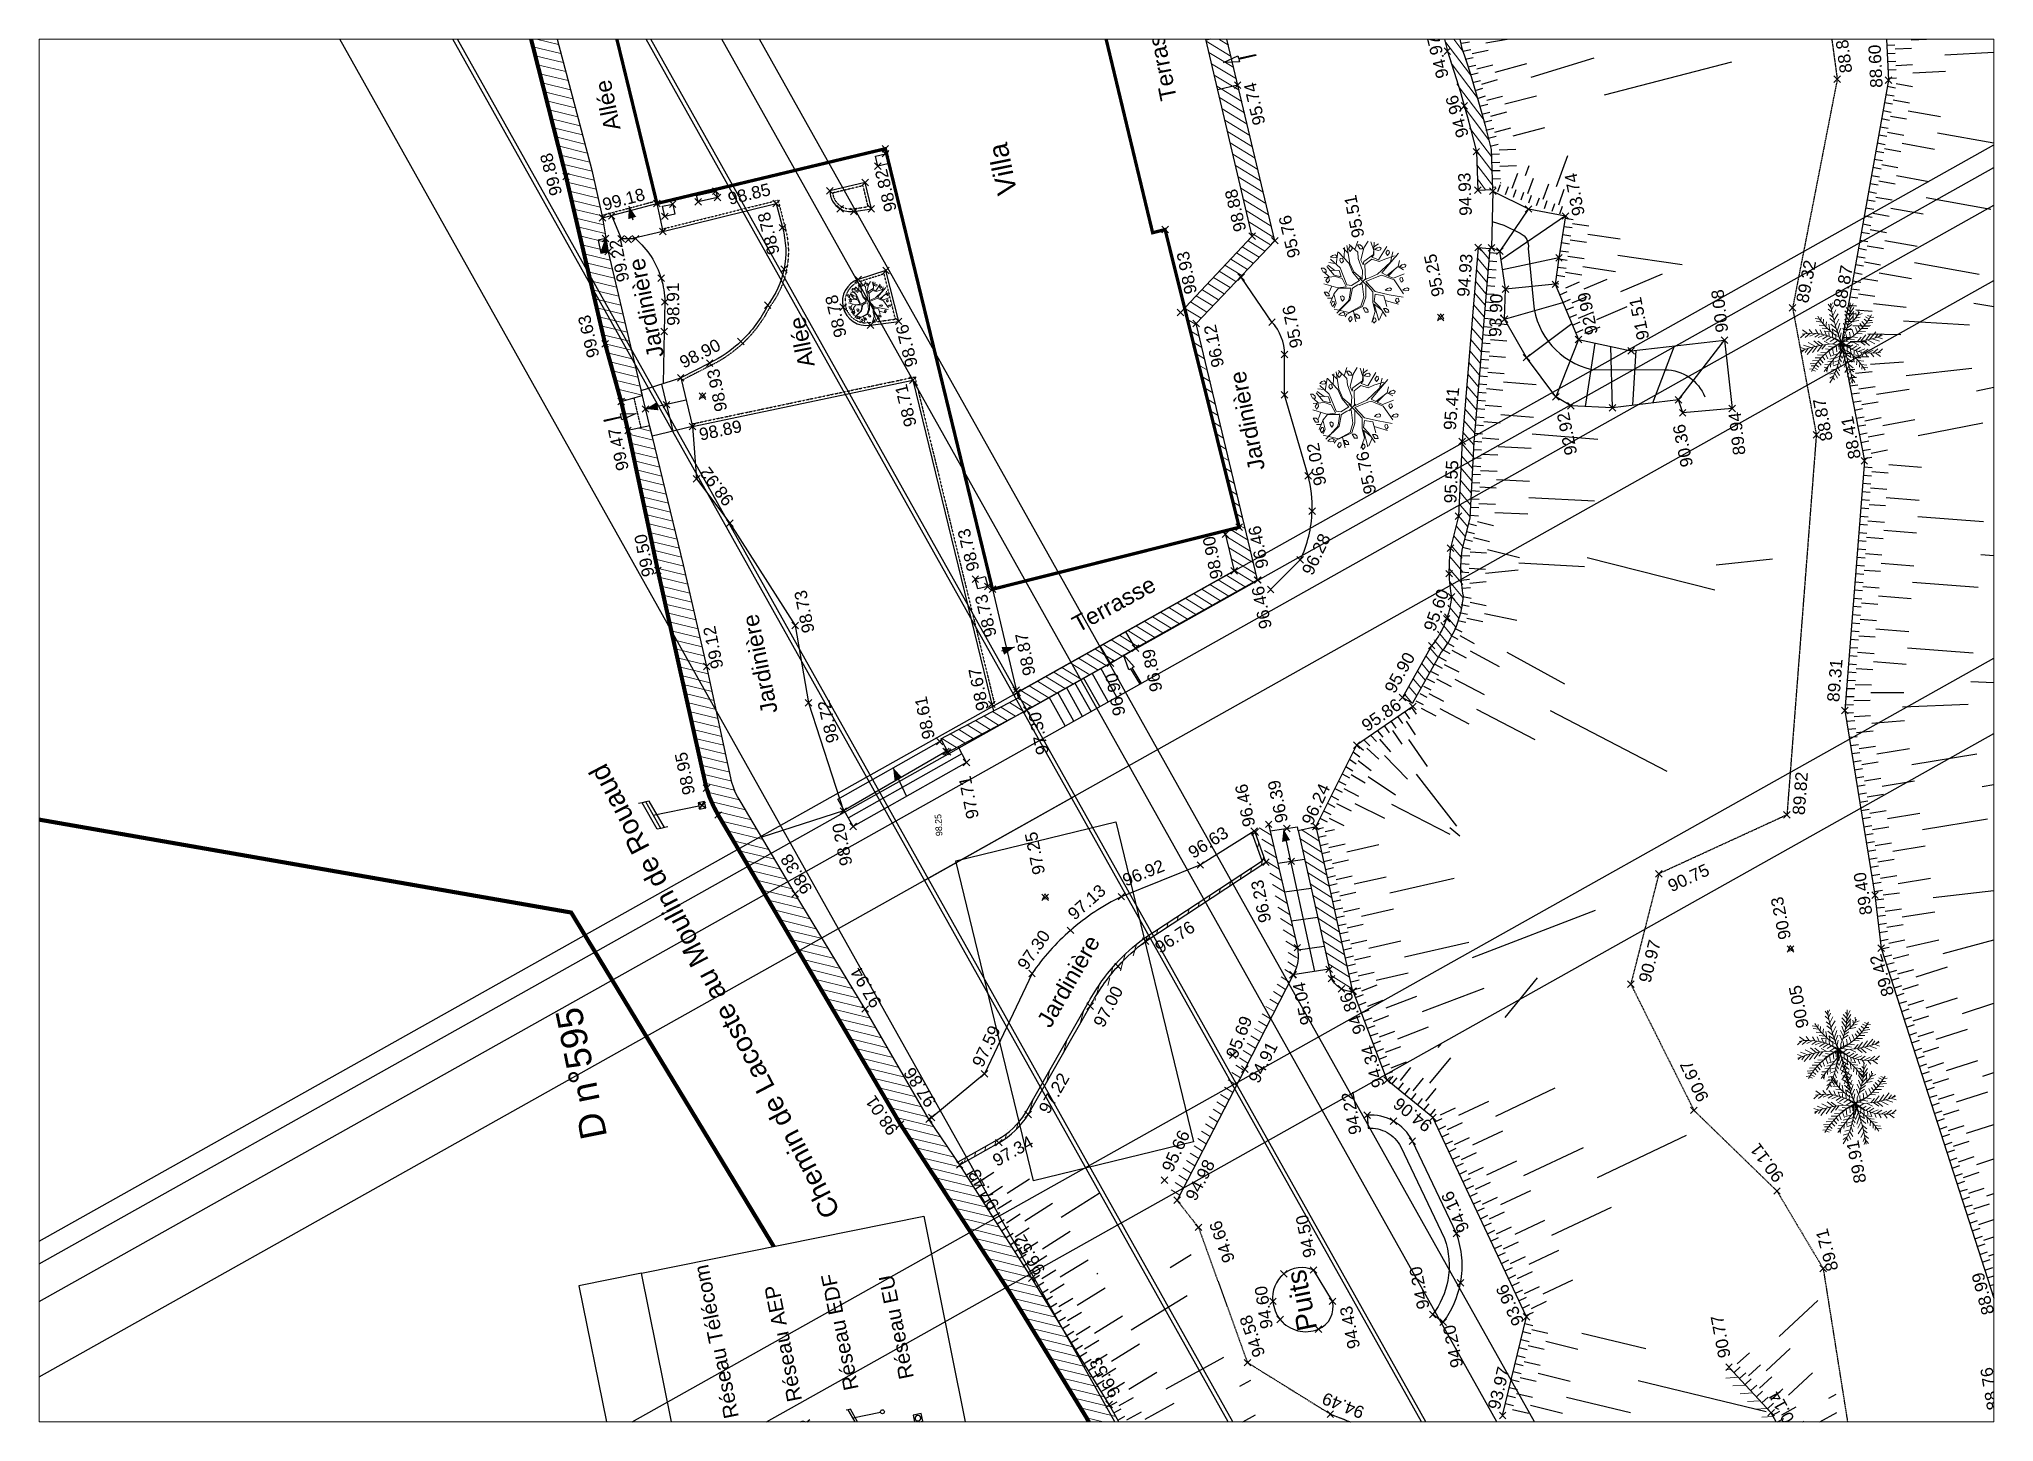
# Paper-space layout 'Layout1' of a CAD drawing. Extents: x 0 to 297, y 0 to 210.
# The model-space entities are those that its viewports show. They can reach past a viewport. Long polylines and large blocks are cut down to what shows.
import ezdxf
from ezdxf.enums import TextEntityAlignment as Align

# ---------------------------------------------------------------- set-up
doc = ezdxf.new("R2010")
doc.units = 0
doc.header["$LTSCALE"] = 2.5
doc.header["$PDMODE"] = 3
doc.header["$PDSIZE"] = 0.1
for name, pattern in [('BORDURE', [44.45, 12.7, -6.35, 12.7, -6.35, 0, -6.35]), ('CACH200', [0.12, 0.08, -0.04]), ('CACH500', [0.3, 0.2, -0.1]), ('CONTINU', [0]), ('FANTOME', [63.5, 31.75, -6.35, 6.35, -6.35, 6.35, -6.35])]:
    doc.linetypes.add(name, pattern=pattern)
for name, color, linetype in [('00 Cadre', 7, 'Continuous'), ('F_Cadastre_application', 252, 'FANTOME'), ('F_Cadastre_numéros_parcelles', 252, 'Continuous'), ('PBO', 7, 'Continuous'), ('PBO-Altis', 3, 'Continuous'), ('T_Bati', 7, 'Continuous'), ('T_Bordures_trottoir', 7, 'Continuous'), ('T_Murs', 7, 'Continuous'), ('T_RES_AEP', 4, 'Continuous'), ('T_RES_AEP_SYMBOLE', 4, 'Continuous'), ('T_RES_DIVERS', 251, 'Continuous'), ('T_RES_ELEC', 1, 'Continuous'), ('T_RES_ELEC_SYMBOLE', 1, 'Continuous'), ('T_RES_EU_SYMBOLE', 6, 'Continuous'), ('T_RES_TEL_SYMBOLE', 3, 'Continuous'), ('T_Talus_barbules', 32, 'Continuous'), ('T_Talus_crête', 34, 'Continuous'), ('T_Talus_Pied', 34, 'CACH500'), ('T_Textes', 7, 'Continuous')]:
    doc.layers.add(name, color=color, linetype=linetype)
for name, color, linetype, lineweight in [('T_Murs_Hachures', 7, 'Continuous', 0), ('T_Végétaux', 65, 'Continuous', 0), ('TOPOALT', 7, 'Continuous', 0), ('TOPOJIS', 7, 'Continuous', 0)]:
    doc.layers.add(name, color=color, linetype=linetype, lineweight=lineweight)
doc.styles.add('Arial', font='arial.ttf')
doc.styles.add('Comic Sans Ms', font='comic.ttf')
pattern_1 = [(346.343421, (0, 0), (0.059025449, 0.242932082), [])]

psp = doc.layouts.get("Layout1")

msp = doc.modelspace()

# ---------------------------------------------------------------- texts
at = {"layer": 'F_Cadastre_numéros_parcelles', "style": 'Arial'}
msp.add_text('D n°595', height=0.8, rotation=101.39656, dxfattribs=at).set_placement((1013.993, 1930.998), align=Align.BOTTOM_CENTER)
at = {"layer": 'PBO-Altis', "insert": (1024.146, 1938.076), "char_height": 0.2, "width": 0.46061, "attachment_point": 1, "rotation": 93.47424, "style": 'Comic Sans Ms'}
msp.add_mtext('{98.25}', dxfattribs=at)
at = {"layer": 'T_Textes', "style": 'Arial'}
for s, height, rotation, p in [('Terrasse', 0.5, 101.39656, (1031.342, 1961.859)), ('Allée', 0.5, 101.39656, (1014.559, 1960.357)), ('Villa', 0.6, 101.39656, (1026.635, 1958.435)), ('Jardinière', 0.5, 101.39656, (1015.729, 1954.201)), ('Allée', 0.5, 101.39656, (1020.46, 1953.165)), ('Jardinière', 0.5, 101.39656, (1033.991, 1950.771)), ('Terrasse', 0.5, 28.60414, (1029.743, 1944.778)), ('Jardinière', 0.5, 101.39656, (1019.187, 1943.387)), ('Chemin de Lacoste au Moulin de Rouaud', 0.6, 117.60137, (1017.84, 1933.587)), ('Jardinière', 0.5, 60.0802, (1028.516, 1933.476))]:
    msp.add_text(s, height=height, rotation=rotation, dxfattribs=at).set_placement(p, align=Align.BOTTOM_CENTER)
msp.add_text('Puits', height=0.6, rotation=101.39656, dxfattribs=at).set_placement((1035.24, 1923.974), align=Align.MIDDLE)

# ---------------------------------------------------------------- blocks, each defined once
blk = doc.blocks.new('PointTopo')
at = {"color": 0}
blk.add_point((0, 0), dxfattribs=at)
at = {"layer": 'TOPOALT', "style": 'Arial'}
blk.add_attdef('ALT', (0.125, -0.125), '', height=0.375, dxfattribs=at)
blk = doc.blocks.new('gr01')
at = {"color": 0, "linetype": 'ByBlock'}
blk.add_lwpolyline([(0, 0.02), (0.526, 0.02), (0.526, 0.094), (0.999, 0), (0.526, -0.094), (0.526, -0.02), (0, -0.02)], close=True, dxfattribs=at)
blk = doc.blocks.new('e008')
at = {"color": 0}
blk.add_line((0, 1.510987), (0, 0.099996), dxfattribs=at)
at = {"color": 0, "linetype": 'Continuous'}
for p, q in [((-0.099996, 0.099996), (0.099996, -0.099996)), ((0.099996, 0.099996), (-0.099996, -0.099996))]:
    blk.add_line(p, q, dxfattribs=at)
at = {"color": 0}
for points in [[(-0.438601, 1.365175), (-0.438601, 1.475409), (0.438601, 1.767032), (0.438601, 1.877265)], [(-0.438601, 1.254941), (-0.438601, 1.365175), (0.438601, 1.656798), (0.438601, 1.767032)], [(-0.438601, 1.144708), (-0.438601, 1.254941), (0.438601, 1.546565), (0.438601, 1.656798)]]:
    blk.add_lwpolyline(points, dxfattribs=at)
at = {"color": 0, "linetype": 'Continuous'}
blk.add_lwpolyline([(-0.099996, -0.099996), (0.099996, -0.099996), (0.099996, 0.099996), (-0.099996, 0.099996)], close=True, dxfattribs=at)
blk = doc.blocks.new('GD100')
h = blk.add_hatch(color=256)
h.dxf.hatch_style = 1
h.paths.add_polyline_path([(1, 0.23), (0, 0), (1, 0)])
blk.add_lwpolyline([(0, 0), (0, 0.23), (1, 0.23), (1, 0)], close=True)
at = {"flags": 128}
blk.add_lwpolyline([(0, 0), (1, 0.23)], dxfattribs=at)
blk = doc.blocks.new('gd05')
blk.add_lwpolyline([(0, 0), (0, 1), (1, 1), (1, 0)], close=True)
blk = doc.blocks.new('v024')
at = {"color": 0, "linetype": 'Continuous'}
for p, q in [((-0.242, 0.967), (-0.156, 1.221)), ((0.328, 0.943), (0.242, 1.201)), ((-0.812, 0.508), (-0.758, 0.893)), ((-0.461, 0.869), (-0.602, 1.008)), ((-0.57, 0.701), (-0.555, 1.027)), ((0.336, 1.049), (0.469, 1.143)), ((0.836, 0.586), (0.914, 0.893)), ((1.07, 0.451), (1.109, 0.633)), ((-1.023, 0.137), (-1.164, 0.268)), ((-0.852, 0.334), (-1.063, 0.488)), ((-0.852, 0.545), (-1.039, 0.574)), ((-0.938, -0.512), (-1.078, -0.512)), ((-0.945, -0.141), (-1.023, -0.33)), ((0.672, -0.576), (1.078, -0.695)), ((-0.617, -0.773), (-0.719, -0.873)), ((-0.289, -0.906), (-0.211, -1.225)), ((0.609, -0.928), (0.508, -1.158))]:
    blk.add_line(p, q, dxfattribs=at)
for points in [[(0.156, 1.221), (0.031, 1.02), (-0.062, 0.643), (0.008, 0.498), (0.023, 0.604), (0.32, 0.816), (0.344, 1.191)], [(-0.984, 0.672), (-0.695, 0.41), (-0.484, -0.107), (-0.344, -0.127), (-0.102, 0.025), (-0.312, 0.277), (-0.43, 0.551), (-0.742, 0.883)], [(-0.016, 0.066), (-0.281, 0.287), (-0.398, 0.557), (-0.484, 1.088)], [(-0.023, 0.068), (-0.008, 0.326), (-0.141, 0.691), (-0.156, 0.885), (-0.414, 1.125)], [(0.961, 0.777), (0.664, 0.678), (0.492, 0.602), (0.266, 0.672), (0.062, 0.508), (0.078, 0.057), (0.445, 0.221), (0.836, 0.586), (1.016, 0.777)], [(0.727, 1.064), (0.477, 0.658), (0.305, 0.725), (0.273, 0.736), (0.336, 0.809), (0.336, 1.045)], [(1.086, 0.855), (0.578, 0.258), (0.727, 0.18), (1.07, 0.451), (1.234, 0.354)], [(-0.508, -0.156), (-0.633, 0.086), (-0.836, 0.152), (-1.18, 0.123)], [(-1, 0.344), (-0.719, 0.326), (-0.656, 0.141), (-0.875, 0.191), (-1.094, 0.451)], [(-0.008, 0), (0, 0), (0, 0.01)], [(0, -0.01), (0, 0), (0.008, 0)], [(1.219, -0.484), (0.797, -0.406), (0.375, -0.312), (0.086, -0.002), (0.484, 0.162), (0.578, 0.191), (0.945, 0.045), (1.234, -0.377)], [(1, 0.398), (0.766, 0.162), (0.93, 0.094), (1.258, 0.229)], [(-0.508, -0.166), (-0.766, -0.195), (-1.188, -0.07)], [(-0.398, -0.205), (-0.742, -0.205), (-0.875, -0.367), (-1, -0.666)], [(-0.883, -0.373), (-0.812, -0.658), (-0.875, -0.801)], [(-0.32, -0.205), (-0.156, -0.107), (-0.023, -0.07), (0.023, -0.475), (-0.062, -0.754), (-0.414, -0.945), (-0.875, -0.84)], [(-0.32, -0.203), (-0.391, -0.561), (-0.797, -0.961)], [(-0.398, -0.203), (-0.367, -0.203), (-0.422, -0.537), (-0.461, -0.609), (-0.625, -0.775)], [(-0.539, -1.08), (-0.484, -0.994), (-0.008, -0.764), (0.086, -0.475), (0.086, -0.078), (0.305, -0.32), (0.305, -0.646), (0.375, -0.918), (0.266, -1.234)], [(0.727, -0.764), (0.633, -0.436), (0.375, -0.389), (0.344, -0.607), (0.5, -0.771), (0.703, -1.063)], [(-0.391, -1.072), (-0.438, -1.15), (-0.391, -1.227), (-0.328, -1.15), (-0.344, -1.072), (-0.391, -1.061)], [(0.563, -0.867), (0.344, -0.688), (0.484, -1.188)]]:
    blk.add_lwpolyline(points, dxfattribs=at)
for points in [[(-0.797, 0.777), (-0.844, 0.811), (-0.922, 0.789), (-0.984, 0.734), (-0.891, 0.711), (-0.812, 0.725)], [(-0.703, 0.635), (-0.656, 0.559), (-0.641, 0.568), (-0.594, 0.611), (-0.625, 0.701), (-0.688, 0.691)], [(-0.328, 0.988), (-0.344, 1.064), (-0.391, 1.074), (-0.438, 0.988), (-0.391, 0.91)], [(0, 0.988), (-0.094, 0.988), (-0.164, 1.107), (-0.086, 1.107), (-0.023, 1.055)], [(0.555, 1.01), (0.508, 1.043), (0.43, 1.021), (0.367, 0.965), (0.461, 0.943), (0.539, 0.955)], [(0.742, 0.789), (0.695, 0.867), (0.75, 0.953), (0.789, 0.943), (0.805, 0.867)], [(-1.266, 0.404), (-1.203, 0.283), (-1.109, 0.283), (-1.125, 0.35), (-1.188, 0.404)], [(-1.016, 0.029), (-1.031, 0.105), (-1.07, 0.117), (-1.125, 0.029), (-1.078, -0.047)], [(1.305, 0.492), (1.258, 0.525), (1.18, 0.502), (1.117, 0.449), (1.211, 0.426), (1.289, 0.438)], [(1.18, -0.014), (1.227, 0.029), (1.195, 0.119), (1.133, 0.105), (1.117, 0.053), (1.164, -0.025)], [(-1.016, -0.443), (-1.031, -0.377), (-1.094, -0.324), (-1.18, -0.324), (-1.109, -0.443)], [(-0.656, -0.535), (-0.68, -0.459), (-0.633, -0.434), (-0.57, -0.475), (-0.57, -0.535), (-0.617, -0.596)], [(0.867, -0.225), (0.82, -0.191), (0.742, -0.213), (0.68, -0.268), (0.773, -0.291), (0.852, -0.279)], [(1.07, -0.51), (1.008, -0.521), (0.992, -0.576), (1.039, -0.654), (1.055, -0.643), (1.102, -0.598)], [(1.352, -0.191), (1.273, -0.213), (1.211, -0.268), (1.305, -0.291), (1.383, -0.279), (1.398, -0.225)], [(-0.922, -0.764), (-0.969, -0.688), (-0.914, -0.6), (-0.875, -0.609), (-0.859, -0.688)], [(-0.547, -0.973), (-0.594, -0.939), (-0.672, -0.963), (-0.734, -1.018), (-0.641, -1.039), (-0.563, -1.029)], [(-0.18, -0.996), (-0.258, -0.996), (-0.187, -1.117), (-0.094, -1.117), (-0.117, -1.051)], [(0.086, -0.807), (0.008, -0.807), (0.07, -0.93), (0.164, -0.93), (0.148, -0.863)], [(0.344, -1.105), (0.289, -1.193), (0.336, -1.27), (0.398, -1.193), (0.383, -1.117)], [(0.625, -0.82), (0.695, -0.939), (0.789, -0.939), (0.773, -0.873), (0.711, -0.82)]]:
    blk.add_lwpolyline(points, close=True, dxfattribs=at)
blk = doc.blocks.new('v072')
at = {"color": 0, "linetype": 'Continuous'}
for p, q in [((-0.313, 1.066), (-0.405, 1.19)), ((-0.323, 1.124), (-0.277, 1.226)), ((0.263, 1.025), (0.351, 1.207)), ((-0.661, 0.726), (-0.801, 0.749)), ((-0.599, 0.643), (-0.772, 0.667)), ((-0.627, 0.68), (-0.615, 0.786)), ((-0.555, 0.588), (-0.547, 0.729)), ((-0.473, 0.497), (-0.456, 0.653)), ((-0.289, 0.941), (-0.406, 1.036)), ((-0.253, 0.777), (-0.37, 0.871)), ((-0.216, 0.633), (-0.359, 0.746)), ((-0.301, 1), (-0.246, 1.134)), ((-0.266, 0.834), (-0.173, 1.014)), ((-0.231, 0.69), (-0.099, 0.894)), ((-0.186, 0.527), (-0.085, 0.728)), ((-0.136, 0.366), (-0.053, 0.604)), ((0.152, 0.417), (0.063, 0.607)), ((0.246, 0.838), (0.105, 0.983)), ((0.223, 0.692), (0.105, 0.879)), ((0.184, 0.524), (0.105, 0.732)), ((0.259, 0.962), (0.146, 1.088)), ((0.265, 1.088), (0.209, 1.151)), ((0.214, 0.652), (0.356, 0.816)), ((0.24, 0.797), (0.377, 0.962)), ((0.253, 0.901), (0.377, 1.088)), ((0.326, 0.658), (0.523, 0.69)), ((0.357, 0.689), (0.354, 0.935)), ((0.417, 0.755), (0.565, 0.795)), ((0.456, 0.804), (0.439, 0.921)), ((0.48, 0.838), (0.628, 0.9)), ((0.515, 0.892), (0.502, 1.004)), ((0.645, 0.482), (0.557, 0.595)), ((0.713, 0.561), (0.614, 0.663)), ((0.784, 0.655), (0.692, 0.733)), ((0.843, 0.742), (0.728, 0.799)), ((0.749, 0.608), (0.953, 0.629)), ((0.883, 0.806), (0.787, 0.846)), ((0.809, 0.69), (0.927, 0.69)), ((0.866, 0.777), (0.977, 0.79)), ((-1.118, 0.288), (-1.246, 0.167)), ((-1.034, 0.298), (-1.189, 0.408)), ((-0.95, 0.303), (-1.107, 0.176)), ((-0.788, -0.098), (-1.01, 0.017)), ((-0.887, 0.304), (-0.982, 0.418)), ((-0.78, 0.299), (-0.963, 0.21)), ((-0.666, -0.073), (-0.846, 0.073)), ((-0.654, 0.284), (-0.814, 0.181)), ((-0.719, 0.293), (-0.792, 0.414)), ((-0.563, -0.055), (-0.72, 0.063)), ((-0.505, 0.251), (-0.708, 0.169)), ((-0.502, 0.528), (-0.678, 0.55)), ((-0.588, 0.271), (-0.645, 0.406)), ((-0.409, 0.433), (-0.586, 0.453)), ((-0.415, 0.223), (-0.577, 0.118)), ((-0.354, -0.03), (-0.53, 0.059)), ((-0.46, 0.238), (-0.516, 0.375)), ((-0.31, 0.344), (-0.514, 0.369)), ((-0.318, 0.186), (-0.469, 0.085)), ((-0.355, 0.383), (-0.386, 0.575)), ((-0.38, 0.21), (-0.385, 0.323)), ((-0.216, 0.137), (-0.341, 0.054)), ((-0.163, 0.448), (-0.324, 0.581)), ((-0.123, 0.328), (-0.29, 0.437)), ((-0.252, 0.297), (-0.287, 0.435)), ((-0.268, 0.163), (-0.279, 0.312)), ((-0.11, 0.077), (-0.264, -0.025)), ((-0.175, 0.115), (-0.171, 0.279)), ((-0.075, 0.19), (-0.172, 0.237)), ((-0.1, 0.261), (-0.019, 0.46)), ((-0.047, 0.117), (-0.007, 0.314)), ((0.107, 0.292), (0.042, 0.46)), ((0.066, 0.033), (0.067, 0.195)), ((0.11, -0.077), (0.264, 0.025)), ((0.117, 0.06), (0.271, 0.024)), ((0.133, 0.361), (0.293, 0.46)), ((0.158, 0.083), (0.145, 0.265)), ((0.165, 0.461), (0.314, 0.565)), ((0.221, 0.123), (0.391, 0.097)), ((0.269, 0.154), (0.244, 0.336)), ((0.383, 0.237), (0.321, 0.406)), ((0.322, 0.191), (0.489, 0.169)), ((0.354, 0.03), (0.53, -0.059)), ((0.486, 0.323), (0.42, 0.478)), ((0.454, 0.296), (0.626, 0.286)), ((0.48, 0.043), (0.593, 0.178)), ((0.574, 0.407), (0.502, 0.506)), ((0.532, 0.365), (0.725, 0.357)), ((0.563, 0.055), (0.72, -0.063)), ((0.584, 0.058), (0.734, 0.253)), ((0.615, 0.449), (0.801, 0.448)), ((0.666, 0.073), (0.846, -0.073)), ((0.684, 0.527), (0.877, 0.539)), ((0.73, 0.085), (0.878, 0.287)), ((0.788, 0.098), (1.01, -0.017)), ((0.852, 0.113), (1.041, 0.343)), ((0.935, 0.135), (1.15, 0.059)), ((1.018, 0.16), (1.109, 0.286)), ((1.091, 0.183), (1.25, 0.131)), ((1.139, 0.2), (1.225, 0.28)), ((-1.091, -0.183), (-1.25, -0.131)), ((-1.139, -0.2), (-1.225, -0.28)), ((-0.935, -0.135), (-1.15, -0.059)), ((-1.018, -0.16), (-1.109, -0.286)), ((-0.852, -0.113), (-1.041, -0.343)), ((-0.73, -0.085), (-0.878, -0.287)), ((-0.684, -0.527), (-0.877, -0.539)), ((-0.615, -0.449), (-0.801, -0.448)), ((-0.584, -0.058), (-0.734, -0.253)), ((-0.532, -0.365), (-0.725, -0.357)), ((-0.713, -0.561), (-0.614, -0.663)), ((-0.645, -0.482), (-0.557, -0.595)), ((-0.454, -0.296), (-0.626, -0.286)), ((-0.48, -0.043), (-0.593, -0.178)), ((-0.574, -0.407), (-0.502, -0.506)), ((-0.322, -0.191), (-0.489, -0.169)), ((-0.486, -0.323), (-0.42, -0.478)), ((-0.286, -0.55), (-0.418, -0.565)), ((-0.221, -0.123), (-0.391, -0.097)), ((-0.383, -0.237), (-0.321, -0.406)), ((-0.203, -0.444), (-0.356, -0.481)), ((-0.113, -0.328), (-0.293, -0.377)), ((-0.117, -0.06), (-0.271, -0.024)), ((-0.269, -0.154), (-0.244, -0.336)), ((-0.25, -0.503), (-0.251, -0.649)), ((-0.053, -0.399), (-0.218, -0.463)), ((-0.077, -0.529), (-0.209, -0.565)), ((-0.158, -0.083), (-0.145, -0.265)), ((-0.085, -0.565), (-0.021, -0.69)), ((-0.066, -0.033), (-0.067, -0.195)), ((-0.063, -0.46), (0, -0.565)), ((0.047, -0.117), (0.007, -0.314)), ((0.136, -0.366), (0.053, -0.604)), ((0.075, -0.19), (0.172, -0.237)), ((0.186, -0.527), (0.085, -0.728)), ((0.123, -0.328), (0.29, -0.437)), ((0.163, -0.448), (0.324, -0.581)), ((0.175, -0.115), (0.171, -0.279)), ((0.216, -0.137), (0.341, -0.054)), ((0.252, -0.297), (0.287, -0.435)), ((0.268, -0.163), (0.279, -0.312)), ((0.31, -0.344), (0.513, -0.369)), ((0.318, -0.186), (0.469, -0.085)), ((0.355, -0.383), (0.386, -0.575)), ((0.38, -0.21), (0.385, -0.323)), ((0.409, -0.433), (0.586, -0.453)), ((0.415, -0.223), (0.577, -0.118)), ((0.473, -0.497), (0.456, -0.653)), ((0.46, -0.238), (0.516, -0.375)), ((0.502, -0.528), (0.678, -0.55)), ((0.505, -0.251), (0.708, -0.169)), ((0.555, -0.588), (0.547, -0.729)), ((0.588, -0.271), (0.645, -0.406)), ((0.654, -0.284), (0.814, -0.181)), ((0.719, -0.293), (0.792, -0.414)), ((0.78, -0.299), (0.963, -0.21)), ((0.887, -0.304), (0.982, -0.418)), ((0.95, -0.303), (1.107, -0.176)), ((1.034, -0.298), (1.189, -0.408)), ((1.118, -0.288), (1.246, -0.167)), ((-0.866, -0.777), (-0.977, -0.79)), ((-0.749, -0.608), (-0.953, -0.629)), ((-0.809, -0.69), (-0.927, -0.69)), ((-0.883, -0.806), (-0.787, -0.846)), ((-0.843, -0.742), (-0.728, -0.799)), ((-0.784, -0.655), (-0.692, -0.733)), ((-0.442, -0.751), (-0.523, -0.732)), ((-0.368, -0.655), (-0.502, -0.649)), ((-0.48, -0.801), (-0.439, -0.879)), ((-0.416, -0.718), (-0.448, -0.863)), ((-0.19, -0.887), (-0.356, -0.941)), ((-0.237, -0.99), (-0.356, -1.067)), ((-0.324, -0.599), (-0.335, -0.732)), ((-0.149, -0.781), (-0.314, -0.816)), ((-0.259, -1.032), (-0.209, -1.109)), ((-0.103, -0.634), (-0.251, -0.69)), ((-0.206, -0.922), (-0.126, -1.067)), ((-0.163, -0.818), (-0.063, -0.983)), ((-0.118, -0.686), (-0.063, -0.837)), ((0.231, -0.69), (0.099, -0.894)), ((0.266, -0.834), (0.173, -1.014)), ((0.216, -0.633), (0.359, -0.746)), ((0.301, -1), (0.246, -1.134)), ((0.253, -0.777), (0.37, -0.871)), ((0.323, -1.124), (0.277, -1.226)), ((0.289, -0.941), (0.406, -1.036)), ((0.313, -1.066), (0.405, -1.19)), ((0.599, -0.643), (0.772, -0.667)), ((0.627, -0.68), (0.615, -0.786)), ((0.661, -0.726), (0.801, -0.749))]:
    blk.add_line(p, q, dxfattribs=at)
blk.add_lwpolyline([(0.1, -0.261), (0.019, -0.46), (-0.045, -0.334)], dxfattribs=at)
for centre, radius, start, end in [((4.726, 1.968), 5.119, 188.51597, 202.60602), ((-2.065, 1.135), 2.33, 336.19431, 2.29877), ((1.006, 1.904), 2.042, 212.1217, 234.73521), ((-0.862, 1.836), 2.026, 295.5696, 331.08995), ((-0.449, 1.481), 1.13, 304.45608, 331.4948), ((-0.898, -1.175), 1.479, 52.59887, 101.76338), ((0.88, -1.851), 2.05, 115.43508, 150.98697), ((1.012, -1.936), 2.209, 117.85534, 131.0663), ((-0.652, -0.836), 1.079, 53.63197, 73.23804), ((1.956, 1.067), 2.2, 198.86574, 208.39302), ((2.112, -3.783), 4.368, 114.03354, 119.09673), ((0.898, 1.175), 1.479, 232.59887, 281.76338), ((-2.029, -0.932), 2.248, 12.13132, 24.73858), ((-1.716, -2.72), 3.245, 51.28266, 57.64162), ((0.082, 3.177), 3.159, 273.42053, 291.38919), ((-0.082, -3.177), 3.159, 93.42039, 111.38925), ((36.542, -29.153), 46.631, 141.6662, 142.64222), ((-2.044, -0.104), 2.012, 326.85097, 2.49664), ((-0.91, -0.115), 0.915, 337.83365, 5.90614), ((-4.726, -1.968), 5.119, 8.51598, 22.60598), ((-1.006, -1.904), 2.042, 32.12184, 54.73482)]:
    blk.add_arc(centre, radius, start, end, dxfattribs=at)
blk = doc.blocks.new('a001')
at = {"color": 0}
for points in [[(0.160355, 0.160355), (0.070711, 0.070711)], [(-0.070711, -0.070711), (-0.160355, -0.160355)]]:
    blk.add_lwpolyline(points, dxfattribs=at)
blk.add_circle((0, 0), 0.1, dxfattribs=at)
blk = doc.blocks.new('e004')
at = {"color": 0}
blk.add_line((0, 1.510991), (0, 0.1), dxfattribs=at)
for points in [[(-0.438601, 1.254946), (-0.438601, 1.36518), (0.438601, 1.656803), (0.438601, 1.767036)], [(-0.438601, 1.144712), (-0.438601, 1.254946), (0.438601, 1.546569), (0.438601, 1.656803)]]:
    blk.add_lwpolyline(points, dxfattribs=at)
blk.add_circle((0, 0), 0.1, dxfattribs=at)
blk = doc.blocks.new('p001')
at = {"color": 0}
blk.add_line((0, 1.510991), (0, 0.1), dxfattribs=at)
blk.add_lwpolyline([(-0.438601, 1.29169), (-0.438601, 1.36518), (0.438601, 1.656803), (0.438601, 1.730292)], dxfattribs=at)
blk.add_circle((0, 0), 0.1, dxfattribs=at)
blk = doc.blocks.new('u003')
at = {"color": 0}
blk.add_lwpolyline([(0, 0.6), (0.6, 0.6), (0.6, 0), (0, 0), (0, 0.6)], dxfattribs=at)
blk.add_circle((0.3, 0.3), 0.21, dxfattribs=at)
blk = doc.blocks.new('t003')
at = {"color": 0}
blk.add_line((0, 0), (0, 0), dxfattribs=at)
blk.add_lwpolyline([(0.259834, -0.149954), (-0.000053, 0.3), (-0.259781, -0.150046)], close=True, dxfattribs=at)

# ---------------------------------------------------------------- hatches: boundary and pattern name
at = {"layer": 'T_Murs_Hachures'}
h = msp.add_hatch(dxfattribs=at)
h.set_pattern_fill('_U', color=256, scale=0.25, angle=-13.65658, style=0, pattern_type=0)
h.set_pattern_definition(pattern_1)
edge = h.paths.add_edge_path()
edge.add_line((1006.725, 1992.585), (1007.505, 1993.855))
edge.add_line((1007.505, 1993.855), (1007.19, 1994.08))
edge.add_line((1007.19, 1994.08), (1006.247, 1992.799))
edge.add_line((1006.247, 1992.799), (1005.586, 1989.71))
edge.add_arc((1009.101, 1988.958), 3.594, 167.9165, 185.94254)
edge.add_line((1005.526, 1988.586), (1007.092, 1982.092))
edge.add_line((1007.092, 1982.092), (1009.509, 1972.414))
edge.add_line((1009.509, 1972.414), (1010.302, 1968.743))
edge.add_line((1010.302, 1968.743), (1011.192, 1964.855))
edge.add_line((1011.192, 1964.855), (1012.905, 1958.118))
edge.add_line((1012.905, 1958.118), (1014.094, 1953.034))
edge.add_line((1014.094, 1953.034), (1014.581, 1951.282))
edge.add_line((1014.581, 1951.282), (1015.223, 1951.46))
edge.add_line((1015.223, 1951.46), (1014.189, 1955.832))
edge.add_line((1014.189, 1955.832), (1014.017, 1956.859))
edge.add_line((1014.017, 1956.859), (1013.691, 1958.31))
edge.add_line((1013.691, 1958.31), (1012.298, 1963.563))
edge.add_line((1012.298, 1963.563), (1011.978, 1965.045))
edge.add_line((1011.978, 1965.045), (1011.092, 1968.919))
edge.add_line((1011.092, 1968.919), (1010.433, 1972.289))
edge.add_line((1010.433, 1972.289), (1007.994, 1982.378))
edge.add_line((1007.994, 1982.378), (1006.332, 1988.737))
edge.add_arc((1008.34, 1989.076), 2.036, 166.67935, 189.57024, ccw=False)
edge.add_line((1006.358, 1989.545), (1006.725, 1992.585))
h = msp.add_hatch(dxfattribs=at)
h.set_pattern_fill('_U', color=256, scale=0.25, angle=-31.58988, style=0, pattern_type=0)
h.set_pattern_definition([(328.410123, (0, 0), (0.130958855, 0.212954874), [])])
h.paths.add_polyline_path([(1032.914, 1947.35), (1033.203, 1946.137), (1026.613, 1942.442), (1026.687, 1942.3), (1024.291, 1941.032), (1024.502, 1940.635), (1026.902, 1941.905), (1029.45, 1943.333), (1030.21, 1943.789), (1033.918, 1945.861), (1032.05, 1953.654), (1034.439, 1956.166), (1032.961, 1962.398), (1031.641, 1967.592), (1027.943, 1967.842), (1027.906, 1967.423), (1031.22, 1967.064), (1033.756, 1956.302), (1031.701, 1954.121), (1033.36, 1947.462)])
h = msp.add_hatch(dxfattribs=at)
h.set_pattern_fill('_U', color=256, scale=0.25, angle=-52.75033, style=0, pattern_type=0)
h.set_pattern_definition([(307.249669, (0, 0), (0.199001376, 0.151322346), [])])
edge = h.paths.add_edge_path()
edge.add_arc((1054.876, 1965.628), 15.64, 172.24967, 183.99887)
edge.add_arc((1054.876, 1965.628), 15.64, 183.99887, 193.7173)
edge.add_arc((1007.091, 1950.848), 34.421, 15.8766, 18.7621, ccw=False)
edge.add_arc((1007.091, 1950.848), 34.421, 13.47802, 15.8766, ccw=False)
edge.add_line((1040.564, 1958.87), (1040.607, 1957.7))
edge.add_line((1040.607, 1957.7), (1041.057, 1957.716))
edge.add_line((1041.057, 1957.716), (1041.012, 1958.932))
edge.add_arc((1007.091, 1950.848), 34.871, 13.40434, 15.8766)
edge.add_arc((1007.091, 1950.848), 34.871, 15.8766, 18.72919)
edge.add_arc((1054.876, 1965.628), 15.19, 183.99887, 193.64331, ccw=False)
edge.add_arc((1054.876, 1965.628), 15.19, 172.24967, 183.99887, ccw=False)
edge.add_line((1039.825, 1967.676), (1039.38, 1967.737))
h = msp.add_hatch(dxfattribs=at)
h.set_pattern_fill('_U', color=256, scale=0.25, angle=-49.71856, style=0, pattern_type=0)
h.set_pattern_definition([(310.281441, (0, 0), (0.19071945, 0.161635676), [])])
edge = h.paths.add_edge_path()
edge.add_line((1040.621, 1955.956), (1040.135, 1950.073))
edge.add_line((1040.135, 1950.073), (1040.023, 1947.796))
edge.add_line((1040.023, 1947.796), (1039.78, 1946.83))
edge.add_arc((1044.348, 1946.177), 4.615, 171.86307, 181.53198)
edge.add_arc((1044.348, 1946.177), 4.615, 181.53198, 190.25941)
edge.add_arc((1037.05, 1945.601), 2.768, 340.67022, 354.89394, ccw=False)
edge.add_arc((1037.05, 1945.601), 2.768, 321.1666, 340.67022, ccw=False)
edge.add_line((1039.206, 1943.865), (1038.323, 1942.29))
edge.add_line((1038.323, 1942.29), (1038.628, 1942.119))
edge.add_line((1038.628, 1942.119), (1039.498, 1943.669))
edge.add_arc((1037.05, 1945.601), 3.118, 321.71975, 340.67022)
edge.add_arc((1037.05, 1945.601), 3.118, 340.67022, 355.80414)
edge.add_arc((1044.348, 1946.177), 4.265, 181.53198, 190.86221, ccw=False)
edge.add_arc((1044.348, 1946.177), 4.265, 172.10567, 181.53198, ccw=False)
edge.add_line((1040.124, 1946.763), (1040.371, 1947.744))
edge.add_line((1040.371, 1947.744), (1040.484, 1950.05))
edge.add_line((1040.484, 1950.05), (1040.97, 1955.927))
edge.add_line((1040.97, 1955.927), (1040.621, 1955.956))
h = msp.add_hatch(dxfattribs=at)
h.set_pattern_fill('_U', color=256, scale=0.25, angle=-13.65658, style=0, pattern_type=0)
h.set_pattern_definition(pattern_1)
edge = h.paths.add_edge_path()
edge.add_line((1031.955, 1915.994), (1030.836, 1918.212))
edge.add_line((1030.836, 1918.212), (1029.406, 1920.821))
edge.add_line((1029.406, 1920.821), (1027.058, 1924.655))
edge.add_line((1027.058, 1924.655), (1024.867, 1928.1))
edge.add_line((1024.867, 1928.1), (1023.934, 1929.485))
edge.add_line((1023.934, 1929.485), (1021.997, 1932.829))
edge.add_line((1021.997, 1932.829), (1019.867, 1936.325))
edge.add_line((1019.867, 1936.325), (1018.2, 1939.153))
edge.add_arc((1019.451, 1940.049), 1.539, 192.60043, 215.59613, ccw=False)
edge.add_line((1017.949, 1939.713), (1017.18, 1943.235))
edge.add_line((1017.18, 1943.235), (1016.474, 1946.316))
edge.add_line((1016.474, 1946.316), (1015.448, 1950.54))
edge.add_line((1015.448, 1950.54), (1014.789, 1950.399))
edge.add_line((1014.789, 1950.399), (1015.696, 1946.146))
edge.add_line((1015.696, 1946.146), (1017.172, 1939.54))
edge.add_arc((1019.451, 1940.049), 2.335, 192.60043, 214.64012)
edge.add_line((1017.53, 1938.722), (1023.067, 1929.33))
edge.add_line((1023.067, 1929.33), (1024.201, 1927.664))
edge.add_line((1024.201, 1927.664), (1026.382, 1924.233))
edge.add_line((1026.382, 1924.233), (1028.717, 1920.421))
edge.add_line((1028.717, 1920.421), (1030.131, 1917.841))
edge.add_line((1030.131, 1917.841), (1031.244, 1915.636))
edge.add_line((1031.244, 1915.636), (1031.955, 1915.994))
h = msp.add_hatch(dxfattribs=at)
h.set_pattern_fill('_U', color=256, scale=0.25, angle=74.36038, style=0, pattern_type=0)
h.set_pattern_definition([(74.360377, (0, 0), (-0.24074409, 0.06739646), [])])
edge = h.paths.add_edge_path()
edge.add_line((1024.867, 1928.1), (1026.057, 1928.769))
edge.add_arc((1024.833, 1930.944), 2.496, 299.36038, 328.01347)
edge.add_line((1026.95, 1929.622), (1028.833, 1932.915))
edge.add_arc((1034.019, 1930.193), 5.858, 137.83404, 152.30521, ccw=False)
edge.add_arc((1034.019, 1930.193), 5.858, 126.7083, 137.83404, ccw=False)
edge.add_line((1030.518, 1934.889), (1034.173, 1937.289))
edge.add_line((1034.173, 1937.289), (1033.844, 1938.201))
edge.add_line((1033.844, 1938.201), (1033.75, 1938.167))
edge.add_line((1033.75, 1938.167), (1034.052, 1937.329))
edge.add_line((1034.052, 1937.329), (1030.46, 1934.971))
edge.add_arc((1034.019, 1930.193), 5.958, 126.67945, 137.83404)
edge.add_arc((1034.019, 1930.193), 5.958, 137.83404, 152.28781)
edge.add_line((1028.745, 1932.963), (1026.864, 1929.674))
edge.add_arc((1024.833, 1930.944), 2.396, 299.36038, 327.96745, ccw=False)
edge.add_line((1026.008, 1928.857), (1024.818, 1928.187))
edge.add_line((1024.818, 1928.187), (1024.867, 1928.1))
h = msp.add_hatch(dxfattribs=at)
h.set_pattern_fill('_U', color=256, scale=0.25, angle=-31.89267, style=0, pattern_type=0)
h.set_pattern_definition([(328.107333, (0, 0), (0.13208242, 0.212259827), [])])
edge = h.paths.add_edge_path()
edge.add_line((1034.254, 1938.44), (1035.126, 1934.694))
edge.add_arc((1034.03, 1934.439), 1.125, -30.26954, 13.10733, ccw=False)
edge.add_line((1035.002, 1933.872), (1033.529, 1931.002))
edge.add_line((1033.529, 1931.002), (1031.471, 1927.02))
edge.add_line((1031.471, 1927.02), (1031.204, 1927.158))
edge.add_line((1031.204, 1927.158), (1033.263, 1931.14))
edge.add_line((1033.263, 1931.14), (1034.739, 1934.017))
edge.add_arc((1034.03, 1934.439), 0.825, 329.20894, 373.10733)
edge.add_line((1034.834, 1934.626), (1033.961, 1938.372))
edge.add_line((1033.961, 1938.372), (1034.254, 1938.44))
h = msp.add_hatch(dxfattribs=at)
h.set_pattern_fill('_U', color=256, scale=0.25, angle=-32.40156, style=0, pattern_type=0)
h.set_pattern_definition([(327.598435, (0, 0), (0.133962463, 0.211078323), [])])
edge = h.paths.add_edge_path()
edge.add_line((1035.684, 1938.376), (1036.805, 1933.36))
edge.add_arc((1036.798, 1934.068), 0.708, 242.25407, 270.54142, ccw=False)
edge.add_arc((1036.798, 1934.068), 0.708, 206.55656, 242.25407, ccw=False)
edge.add_line((1036.165, 1933.752), (1036.035, 1934.286))
edge.add_line((1036.035, 1934.286), (1035.147, 1938.256))
edge.add_line((1035.147, 1938.256), (1035.684, 1938.376))
h = msp.add_hatch(dxfattribs=at)
h.set_pattern_fill('_U', color=256, scale=0.25, angle=183.51463, style=0, pattern_type=0)
h.set_pattern_definition([(183.514628, (0, 0), (0.015325842, -0.249529795), [])])
h.paths.add_polyline_path([(1051.491, 1917.931), (1050.499, 1918.809), (1049.523, 1920.568), (1048.24, 1921.954), (1048.02, 1921.751), (1049.278, 1920.391), (1050.261, 1918.618), (1051.293, 1917.706)])

# ---------------------------------------------------------------- linework, layer by layer
for p, q in [((1032.961, 1962.398), (1032.353, 1962.256)), ((1033.312, 1960.887), (1032.709, 1960.747))]:
    msp.add_line(p, q)
at = {"layer": 'F_Cadastre_application', "ltscale": 0.025, "flags": 128}
msp.add_lwpolyline([(1037.026, 1903.72, 0.125, 0.125, 0), (1031.244, 1915.636, 0.125, 0.125, 0), (1030.131, 1917.841, 0.125, 0.125, 0), (1028.717, 1920.421, 0.125, 0.125, 0), (1026.382, 1924.233, 0.125, 0.125, 0), (1023.067, 1929.33, 0.125, 0.125, 0), (1017.53, 1938.722, 0.125, 0.125, -0.060274), (1017.172, 1939.54, 0.125, 0.125, 0), (1015.696, 1946.146, 0.125, 0.125, 0), (1014.789, 1950.399, 0.125, 0.125, 0), (1014.581, 1951.282, 0.125, 0.125, 0), (1014.094, 1953.034, 0.125, 0.125, 0), (1012.905, 1958.118, 0.125, 0.125, 0), (1011.192, 1964.855, 0.125, 0.125, 0), (1010.302, 1968.743, 0.125, 0.125, 0), (1009.509, 1972.414, 0.125, 0.125, 0), (1007.092, 1982.092, 0.125, 0.125, 0), (1005.526, 1988.586, 0.125, 0.125, -0.078816), (1005.586, 1989.71, 0.125, 0.125, 0), (1006.247, 1992.799, 0.125, 0.125, 0), (1008.021, 2000.243, 0.125, 0.125, 0), (1010.029, 2008.795, 0.125, 0.125, 0), (1010.998, 2012.817, 0.125, 0.125, 0), (1012.021, 2017.071, 0.125, 0.125, 0), (1012.874, 2021.588, 0.125, 0.125, 0), (1013.332, 2024.125, 0.125, 0.125, 0), (1015.778, 2024.338, 0.125, 0.125, 0), (1019.977, 2024.915, 0.125, 0.125, 0), (1026.232, 2025.906, 0.125, 0.125, 0), (1035.496, 2027.208, 0.125, 0.125, 0), (1042.306, 2028.48, 0.125, 0.125, 0), (1045.251, 2023.101, 0.125, 0.125, 0), (1053.746, 2008.297, 0.125, 0.125, 0), (1061.956, 1998.959, 0.125, 0.125, 0), (1072.413, 1973.675, 0.125, 0.125, 0), (1071.321, 1956.278, 0.125, 0.125, 0), (1075.368, 1933.818, 0.125, 0.125, 0), (1081.199, 1920.589, 0.125, 0.125, 0), (1090.069, 1894.221, 0, 0, 0)], format="xyseb", dxfattribs=at)
at = {"layer": 'F_Cadastre_application', "ltscale": 0.025, "const_width": 0.125, "flags": 128}
msp.add_lwpolyline([(1036.136, 1893.359), (1025.323, 1915.555), (1013.063, 1935.76), (982.513, 1941.094)], dxfattribs=at)
at = {"layer": 'PBO', "flags": 128}
for points in [[(1029.905, 1942.453), (1029.416, 1943.325)], [(1023.798, 1936.736), (1028.374, 1939.302)]]:
    msp.add_lwpolyline(points, dxfattribs=at)
at = {"layer": 'PBO'}
for points in [[(1028.859, 1941.866), (1028.369, 1942.738)], [(1029.12, 1942.013), (1028.631, 1942.885)], [(1029.382, 1942.16), (1028.893, 1943.032)], [(1029.644, 1942.306), (1029.154, 1943.179)], [(1028.073, 1941.426), (1027.584, 1942.298)], [(1028.335, 1941.573), (1027.846, 1942.445)], [(1028.597, 1941.719), (1028.108, 1942.592)]]:
    msp.add_lwpolyline(points, dxfattribs=at)
msp.add_lwpolyline([(1024.748, 1937.33), (1029.606, 1938.513), (1031.971, 1928.797), (1027.113, 1927.614)], close=True, dxfattribs=at)
at = {"layer": 'T_Bati', "linetype": 'CACH200'}
msp.add_line((1014.97, 1951.374), (1015.178, 1950.491), dxfattribs=at)
at = {"layer": 'T_Bati', "linetype": 'Continuous', "const_width": 0.1, "flags": 128}
msp.add_lwpolyline([(1014.042, 1963.965), (1015.668, 1957.297), (1022.608, 1958.959), (1025.865, 1945.58), (1033.36, 1947.462), (1031.107, 1956.503), (1030.729, 1956.409), (1028.096, 1967.362)], close=True, dxfattribs=at)
at = {"layer": 'T_Bati', "flags": 128}
msp.add_lwpolyline([(1036.192, 1923.951), (1035.617, 1924.903, 0.274237), (1034.715, 1924.784, 0.269053), (1034.385, 1923.952, 0.151898), (1034.603, 1923.401, 0.333915), (1035.767, 1923.107, 0.368845)], format="xyb", close=True, dxfattribs=at)
at = {"layer": 'T_Bordures_trottoir', "flags": 128}
for points in [[(1022.183, 1957.135), (1021.992, 1957.932), (1020.925, 1957.677, 0.266583), (1021.233, 1957.135, 0.174927), (1021.65, 1957.056)], [(1023.013, 1953.716), (1022.628, 1955.261), (1021.784, 1954.99, 0.382673), (1021.324, 1954.145, 0.398658), (1022.154, 1953.602)], [(1039.559, 1923.318, 0.115879), (1040.085, 1924.516, 0.133635), (1039.962, 1926.013), (1038.62, 1928.819, 0.149441), (1038.05, 1929.423, 0.147826), (1037.248, 1929.606), (1037.275, 1929.211, -0.147826), (1037.854, 1929.08, -0.148809), (1038.265, 1928.646), (1039.597, 1925.86, -0.131701), (1039.696, 1924.588, -0.115879), (1039.243, 1923.556)]]:
    msp.add_lwpolyline(points, format="xyb", close=True, dxfattribs=at)
at = {"layer": 'T_Bordures_trottoir', "linetype": 'BORDURE', "ltscale": 0.005, "flags": 128}
for points in [[(1022.085, 1957.201), (1021.933, 1957.836), (1021.008, 1957.614, 0.236326), (1021.273, 1957.204, 0.175176), (1021.638, 1957.135)], [(1022.914, 1953.783), (1022.571, 1955.159), (1021.809, 1954.915, 0.382114), (1021.402, 1954.163, 0.399497), (1022.142, 1953.681)]]:
    msp.add_lwpolyline(points, format="xyb", close=True, dxfattribs=at)
for points in [[(1013.997, 1956.937), (1015.648, 1957.375)], [(1016.734, 1950.602), (1023.503, 1952.027), (1025.923, 1942.103)]]:
    msp.add_lwpolyline(points, dxfattribs=at)
at = {"layer": 'T_Bordures_trottoir', "flags": 128}
for points in [[(1014.017, 1956.859), (1015.668, 1957.297)], [(1015.668, 1957.297), (1015.845, 1956.442), (1014.8, 1956.205)], [(1016.75, 1950.523), (1023.444, 1951.933), (1025.895, 1941.881)], [(1016.75, 1950.523), (1016.87, 1948.933), (1017.883, 1947.587), (1019.866, 1944.481), (1020.275, 1942.132), (1021.332, 1938.845), (1018.852, 1938.048)]]:
    msp.add_lwpolyline(points, dxfattribs=at)
at = {"layer": 'T_Bordures_trottoir', "linetype": 'BORDURE', "ltscale": 0.005, "flags": 128}
msp.add_lwpolyline([(1015.826, 1956.52), (1019.351, 1957.396), (1019.557, 1956.583, -0.119448), (1019.609, 1955.289, -0.113653), (1019.101, 1954.163, -0.089328), (1018.272, 1953.044, -0.075207), (1017.306, 1952.376), (1016.426, 1951.926)], format="xyb", dxfattribs=at)
at = {"layer": 'T_Bordures_trottoir', "flags": 128}
for points in [[(1015.845, 1956.442), (1019.293, 1957.299), (1019.48, 1956.563, -0.119559), (1019.53, 1955.304, -0.114378), (1019.033, 1954.206, -0.089831), (1018.217, 1953.103, -0.075253), (1017.27, 1952.447), (1016.39, 1951.998)], [(1014.294, 1956.916), (1014.579, 1956.228), (1015.019, 1956.228, -0.140344), (1015.796, 1955.026, -0.070612), (1015.908, 1954.304), (1015.89, 1953.408), (1015.857, 1951.828)], [(1034.315, 1945.57), (1035.215, 1946.471, 0.103762), (1035.575, 1947.949, 0.073543), (1035.451, 1949.026), (1034.736, 1951.481), (1034.738, 1952.71, 0.188296), (1034.355, 1953.695), (1033.42, 1955.057)], [(1033.813, 1938.236), (1032.179, 1937.205), (1029.777, 1936.241, 0.066633), (1028.232, 1935.219, 0.063135), (1027.064, 1933.908), (1025.621, 1930.861), (1024.016, 1929.537), (1023.934, 1929.485)]]:
    msp.add_lwpolyline(points, format="xyb", dxfattribs=at)
at = {"layer": 'T_Murs'}
for p, q in [((1040.607, 1957.7), (1041.057, 1957.716)), ((1041.067, 1957.667), (1041.026, 1955.953)), ((1042.146, 1957.13), (1041.277, 1955.849)), ((1043.271, 1956.917), (1041.317, 1955.584)), ((1040.621, 1955.956), (1040.97, 1955.927)), ((1041.026, 1955.953), (1040.97, 1955.927)), ((1043.075, 1955.645), (1041.361, 1955.283)), ((1042.964, 1954.841), (1041.449, 1954.691)), ((1041.421, 1953.783), (1043.197, 1954.286)), ((1042.09, 1952.614), (1043.466, 1953.646)), ((1043.669, 1953.163), (1042.983, 1951.427)), ((1044.164, 1953.057), (1043.866, 1951.129)), ((1044.698, 1951.093), (1044.651, 1952.952)), ((1045.314, 1951.166), (1045.419, 1952.836)), ((1045.927, 1951.238), (1046.584, 1952.968)), ((1046.707, 1951.331), (1048.101, 1953.141)), ((1015.806, 1951.812), (1016.156, 1950.378)), ((1014.581, 1951.282), (1015.223, 1951.46)), ((1014.581, 1951.282), (1014.789, 1950.399)), ((1030.21, 1943.789), (1029.91, 1944.29)), ((1029.45, 1943.333), (1029.136, 1943.856)), ((1026.902, 1941.905), (1026.613, 1942.442)), ((1038.323, 1942.29), (1038.628, 1942.119)), ((1021.162, 1939.206), (1024.315, 1940.987)), ((1024.291, 1941.032), (1024.502, 1940.635)), ((1024.484, 1940.667), (1021.332, 1938.845)), ((1024.931, 1940.578), (1021.487, 1938.632)), ((1025.077, 1940.319), (1024.821, 1940.803)), ((1025.077, 1940.319), (1021.633, 1938.373)), ((1021.633, 1938.373), (1021.162, 1939.206)), ((1034.3, 1938.24), (1035.128, 1938.362)), ((1035.147, 1938.256), (1035.128, 1938.362)), ((1035.147, 1938.256), (1035.684, 1938.376)), ((1035.347, 1937.374), (1034.53, 1937.253)), ((1035.546, 1936.494), (1034.735, 1936.374)), ((1035.745, 1935.613), (1034.939, 1935.494)), ((1035.944, 1934.733), (1035.141, 1934.614)), ((1036.096, 1934.035), (1034.987, 1933.871))]:
    msp.add_line(p, q, dxfattribs=at)
at = {"layer": 'T_Murs', "flags": 128}
for points, format in [([(1014.581, 1951.282), (1014.094, 1953.034), (1012.905, 1958.118), (1011.192, 1964.855), (1010.302, 1968.743), (1009.509, 1972.414), (1007.092, 1982.092), (1005.526, 1988.586, -0.078816), (1005.586, 1989.71), (1006.247, 1992.799), (1007.19, 1994.08)], "xyb"), ([(1039.38, 1967.737, 0.051311), (1039.275, 1964.537, 0.04243), (1039.683, 1961.919, -0.012591), (1040.199, 1960.264, -0.010466), (1040.564, 1958.87), (1040.607, 1957.7)], "xyb"), ([(1039.825, 1967.676, 0.051311), (1039.724, 1964.568, 0.042107), (1040.115, 1962.045, -0.012447), (1040.632, 1960.387, -0.010788), (1041.012, 1958.932), (1041.057, 1957.716)], "xyb"), ([(1014.814, 1957.217, 0, 0.25, 0), (1014.918, 1956.856, 0, 0, 0)], "xyseb"), ([(1041.045, 1956.754), (1041.402, 1956.639), (1041.899, 1956.394, -0.32571), (1042.142, 1955.929), (1042.301, 1954.266, 0.323665), (1044.068, 1952.256), (1046.301, 1952.245, -0.306628), (1047.507, 1951.42)], "xyb"), ([(1040.621, 1955.956), (1040.135, 1950.073), (1040.023, 1947.796), (1039.78, 1946.83, 0.042214), (1039.735, 1946.053, 0.038099), (1039.807, 1945.355, -0.062142), (1039.662, 1944.685, -0.085307), (1039.206, 1943.865), (1038.323, 1942.29)], "xyb"), ([(1040.97, 1955.927), (1040.484, 1950.05), (1040.371, 1947.744), (1040.124, 1946.763, 0.041153), (1040.085, 1946.063, 0.040733), (1040.16, 1945.373, -0.06613), (1039.992, 1944.569, -0.082876), (1039.498, 1943.669), (1038.628, 1942.119)], "xyb"), ([(1015.322, 1951.055, 0, 0.25, 0), (1015.688, 1951.137, 0, 0, 0)], "xyseb"), ([(1031.955, 1915.994), (1030.836, 1918.212), (1029.406, 1920.821), (1027.058, 1924.655), (1024.867, 1928.1), (1023.934, 1929.485), (1021.997, 1932.829), (1019.867, 1936.325), (1018.2, 1939.153, -0.100676), (1017.949, 1939.713), (1017.18, 1943.235), (1016.474, 1946.316), (1015.448, 1950.54), (1014.789, 1950.399), (1015.696, 1946.146), (1017.172, 1939.54, 0.096464), (1017.53, 1938.722), (1023.067, 1929.33), (1024.201, 1927.664), (1026.382, 1924.233), (1028.717, 1920.421), (1030.131, 1917.841), (1031.244, 1915.636)], "xyb"), ([(1026.535, 1943.822, 0, 0.25, 0), (1026.177, 1943.708, 0, 0, 0)], "xyseb"), ([(1022.843, 1940.156, 0, 0.25, 0), (1023.002, 1939.816, 0, 0, 0)], "xyseb"), ([(1024.818, 1928.187), (1026.008, 1928.857, 0.125474), (1026.864, 1929.674), (1028.745, 1932.963, -0.06315), (1029.603, 1934.192, -0.04871), (1030.46, 1934.971), (1034.052, 1937.329), (1033.75, 1938.167)], "xyb"), ([(1024.867, 1928.1), (1026.057, 1928.769, 0.125678), (1026.95, 1929.622), (1028.833, 1932.915, -0.063226), (1029.677, 1934.125, -0.048583), (1030.518, 1934.889), (1034.173, 1937.289), (1033.844, 1938.201)], "xyb"), ([(1034.254, 1938.44), (1035.126, 1934.694, -0.19156), (1035.002, 1933.872), (1033.529, 1931.002), (1031.471, 1927.02)], "xyb"), ([(1034.703, 1938.299, 0, 0.25, 0), (1034.783, 1937.933, 0, 0, 0)], "xyseb"), ([(1035.684, 1938.376), (1036.805, 1933.36, -0.124057), (1036.469, 1933.442, -0.157032), (1036.165, 1933.752)], "xyb")]:
    msp.add_lwpolyline(points, format=format, dxfattribs=at)
for points in [[(1006.332, 1988.737), (1007.994, 1982.378), (1010.433, 1972.289), (1011.092, 1968.919), (1011.978, 1965.045), (1012.298, 1963.563), (1013.691, 1958.31), (1014.017, 1956.859), (1014.189, 1955.832), (1015.223, 1951.46)], [(1033.918, 1945.861), (1032.05, 1953.654), (1034.439, 1956.166), (1032.961, 1962.398), (1031.641, 1967.592), (1029.448, 1967.709), (1026.347, 1967.982), (1026.499, 1966.984), (1026.583, 1966.425)], [(1031.573, 1953.985), (1033.756, 1956.302), (1031.22, 1967.064), (1028.125, 1967.399), (1027.906, 1967.423), (1027.943, 1967.842)], [(1041.067, 1957.667), (1042.146, 1957.13), (1043.271, 1956.917), (1043.075, 1955.645), (1042.964, 1954.841), (1043.669, 1953.163), (1045.271, 1952.819), (1048.101, 1953.141), (1048.337, 1951.069), (1046.834, 1950.939), (1046.707, 1951.331), (1044.698, 1951.093), (1043.435, 1951.148), (1042.983, 1951.427), (1042.09, 1952.614), (1041.421, 1953.783), (1041.449, 1954.691), (1041.277, 1955.849), (1041.026, 1955.953)], [(1014.814, 1957.217), (1014.935, 1956.795)], [(1015.322, 1951.055), (1016.555, 1951.331)], [(1032.914, 1947.35), (1033.203, 1946.137), (1026.613, 1942.442)], [(1024.502, 1940.635), (1026.902, 1941.905), (1029.45, 1943.333), (1030.21, 1943.789), (1033.918, 1945.861)], [(1025.865, 1945.58), (1026.641, 1942.275)], [(1026.535, 1943.822), (1026.139, 1943.696)], [(1024.291, 1941.032), (1026.687, 1942.3), (1026.689, 1942.301)], [(1022.843, 1940.156), (1023.25, 1939.287)], [(1034.703, 1938.299), (1035.652, 1933.97)], [(1035.147, 1938.256), (1036.165, 1933.752)], [(1051.491, 1917.931), (1050.499, 1918.809), (1049.523, 1920.568), (1048.24, 1921.954)]]:
    msp.add_lwpolyline(points, dxfattribs=at)
at = {"layer": 'T_Murs'}
msp.add_lwpolyline([(1016.39, 1951.998), (1016.75, 1950.523), (1015.526, 1950.224), (1015.193, 1951.617)], close=True, dxfattribs=at)
at = {"layer": 'T_Talus_barbules'}
for p, q in [((1040.096, 1962.416), (1040.344, 1962.451)), ((1040.35, 1962.329), (1040.844, 1962.406)), ((1040.855, 1962.173), (1041.839, 1962.349)), ((1053.019, 1962.353), (1053.268, 1962.366)), ((1053.262, 1962.49), (1053.762, 1962.515)), ((1053.774, 1962.266), (1054.773, 1962.315)), ((1040.109, 1962.166), (1040.356, 1962.207)), ((1040.154, 1961.922), (1040.399, 1961.969)), ((1040.228, 1961.683), (1040.472, 1961.735)), ((1040.436, 1961.852), (1040.926, 1961.951)), ((1042.233, 1961.13), (1044.143, 1961.724)), ((1053.031, 1962.103), (1053.281, 1962.116)), ((1053.044, 1961.854), (1053.293, 1961.866)), ((1053.287, 1961.991), (1053.786, 1962.016)), ((1054.798, 1961.816), (1056.795, 1961.916)), ((1040.302, 1961.444), (1040.546, 1961.502)), ((1040.377, 1961.206), (1040.619, 1961.269)), ((1040.582, 1961.386), (1041.067, 1961.506)), ((1041.137, 1961.284), (1042.102, 1961.547)), ((1044.454, 1960.592), (1048.324, 1961.603)), ((1053.056, 1961.604), (1053.306, 1961.616)), ((1053.069, 1961.354), (1053.318, 1961.367)), ((1053.312, 1961.492), (1053.811, 1961.517)), ((1053.824, 1961.267), (1054.823, 1961.317)), ((1040.451, 1960.967), (1040.691, 1961.036)), ((1040.525, 1960.728), (1040.764, 1960.802)), ((1040.6, 1960.49), (1040.838, 1960.564)), ((1040.728, 1960.919), (1041.207, 1961.062)), ((1040.878, 1960.433), (1041.362, 1960.56)), ((1041.425, 1960.318), (1042.393, 1960.571)), ((1053.008, 1960.611), (1053.254, 1960.568)), ((1053.051, 1960.858), (1053.298, 1960.814)), ((1053.081, 1961.105), (1053.331, 1961.117)), ((1053.319, 1960.937), (1053.812, 1960.849)), ((1040.668, 1960.249), (1040.91, 1960.312)), ((1040.731, 1960.007), (1040.973, 1960.071)), ((1041.004, 1959.95), (1041.488, 1960.076)), ((1052.92, 1960.119), (1053.166, 1960.075)), ((1052.964, 1960.365), (1053.21, 1960.321)), ((1053.144, 1959.952), (1053.636, 1959.865)), ((1053.232, 1960.445), (1053.724, 1960.357)), ((1053.68, 1960.111), (1054.664, 1959.935)), ((1040.794, 1959.765), (1041.036, 1959.829)), ((1040.857, 1959.524), (1041.099, 1959.587)), ((1040.92, 1959.282), (1041.162, 1959.345)), ((1041.131, 1959.466), (1041.615, 1959.592)), ((1041.678, 1959.35), (1042.645, 1959.603)), ((1052.788, 1959.381), (1053.034, 1959.337)), ((1052.832, 1959.627), (1053.078, 1959.583)), ((1052.876, 1959.873), (1053.122, 1959.829)), ((1053.056, 1959.46), (1053.548, 1959.372)), ((1054.577, 1959.443), (1056.546, 1959.092)), ((1040.984, 1959.04), (1041.226, 1959.103)), ((1041.017, 1958.794), (1041.267, 1958.803)), ((1041.262, 1958.928), (1041.762, 1958.946)), ((1043.002, 1957.812), (1043.342, 1958.752)), ((1052.7, 1958.889), (1052.946, 1958.845)), ((1052.744, 1959.135), (1052.99, 1959.091)), ((1052.968, 1958.968), (1053.461, 1958.88)), ((1053.504, 1959.126), (1054.489, 1958.951)), ((1041.026, 1958.544), (1041.276, 1958.553)), ((1041.036, 1958.294), (1041.285, 1958.303)), ((1041.281, 1958.428), (1041.78, 1958.447)), ((1041.657, 1957.766), (1041.82, 1958.217)), ((1042.062, 1958.151), (1042.168, 1958.446)), ((1052.612, 1958.396), (1052.859, 1958.353)), ((1052.656, 1958.643), (1052.902, 1958.599)), ((1052.881, 1958.476), (1053.373, 1958.388)), ((1041.045, 1958.044), (1041.295, 1958.053)), ((1041.054, 1957.794), (1041.158, 1957.798)), ((1041.219, 1957.658), (1041.297, 1957.874)), ((1041.299, 1957.928), (1041.32, 1957.929)), ((1041.454, 1957.573), (1041.539, 1957.808)), ((1041.689, 1957.488), (1041.774, 1957.723)), ((1041.925, 1957.403), (1042.009, 1957.638)), ((1042.127, 1957.596), (1042.297, 1958.066)), ((1042.597, 1957.426), (1042.767, 1957.897)), ((1043.068, 1957.256), (1043.237, 1957.727)), ((1052.481, 1957.658), (1052.727, 1957.614)), ((1052.525, 1957.904), (1052.771, 1957.86)), ((1052.569, 1958.15), (1052.815, 1958.106)), ((1052.793, 1957.983), (1053.285, 1957.896)), ((1053.329, 1958.142), (1054.313, 1957.966)), ((1056.37, 1958.107), (1060.308, 1957.405)), ((1042.16, 1957.318), (1042.245, 1957.554)), ((1042.395, 1957.234), (1042.48, 1957.469)), ((1042.63, 1957.149), (1042.715, 1957.384)), ((1042.865, 1957.064), (1042.95, 1957.299)), ((1043.1, 1956.979), (1043.185, 1957.214)), ((1052.393, 1957.166), (1052.639, 1957.122)), ((1052.437, 1957.412), (1052.683, 1957.368)), ((1052.617, 1956.999), (1053.109, 1956.911)), ((1052.705, 1957.491), (1053.197, 1957.403)), ((1053.153, 1957.157), (1054.138, 1956.982)), ((1054.226, 1957.474), (1056.194, 1957.123)), ((1043.225, 1956.602), (1043.472, 1956.566)), ((1043.261, 1956.85), (1043.509, 1956.813)), ((1043.49, 1956.689), (1043.985, 1956.616)), ((1052.261, 1956.428), (1052.507, 1956.384)), ((1052.305, 1956.674), (1052.551, 1956.63)), ((1052.349, 1956.92), (1052.595, 1956.876)), ((1052.529, 1956.507), (1053.022, 1956.419)), ((1040.959, 1955.803), (1041.208, 1955.783)), ((1043.115, 1955.86), (1043.362, 1955.824)), ((1043.151, 1956.108), (1043.399, 1956.071)), ((1043.188, 1956.355), (1043.435, 1956.318)), ((1043.417, 1956.195), (1043.912, 1956.122)), ((1043.948, 1956.369), (1044.937, 1956.222)), ((1052.173, 1955.935), (1052.42, 1955.891)), ((1052.217, 1956.181), (1052.463, 1956.138)), ((1052.442, 1956.014), (1052.934, 1955.927)), ((1052.978, 1956.173), (1053.962, 1955.997)), ((1040.918, 1955.305), (1041.167, 1955.284)), ((1040.939, 1955.554), (1041.188, 1955.533)), ((1043.042, 1955.366), (1043.289, 1955.329)), ((1043.078, 1955.613), (1043.326, 1955.577)), ((1043.271, 1955.206), (1043.765, 1955.132)), ((1043.344, 1955.7), (1043.838, 1955.627)), ((1043.802, 1955.38), (1044.791, 1955.233)), ((1044.864, 1955.728), (1046.815, 1955.439)), ((1052.042, 1955.197), (1052.288, 1955.153)), ((1052.086, 1955.443), (1052.332, 1955.399)), ((1052.13, 1955.689), (1052.376, 1955.645)), ((1052.354, 1955.522), (1052.846, 1955.434)), ((1052.802, 1955.188), (1053.787, 1955.013)), ((1053.874, 1955.505), (1055.843, 1955.154)), ((1040.877, 1954.807), (1041.126, 1954.786)), ((1040.898, 1955.056), (1041.147, 1955.035)), ((1042.968, 1954.871), (1043.067, 1954.857)), ((1043.005, 1955.119), (1043.252, 1955.082)), ((1043.097, 1954.524), (1043.328, 1954.62)), ((1043.279, 1954.736), (1043.699, 1954.912)), ((1043.837, 1954.699), (1044.538, 1954.994)), ((1044.953, 1954.626), (1046.216, 1955.157)), ((1051.954, 1954.705), (1052.202, 1954.67)), ((1051.998, 1954.951), (1052.245, 1954.91)), ((1052.266, 1955.031), (1052.759, 1954.945)), ((1040.815, 1954.059), (1041.064, 1954.039)), ((1040.836, 1954.308), (1041.085, 1954.288)), ((1040.856, 1954.557), (1041.106, 1954.537)), ((1043.194, 1954.293), (1043.425, 1954.39)), ((1043.291, 1954.063), (1043.522, 1954.16)), ((1043.473, 1954.275), (1043.934, 1954.469)), ((1043.667, 1953.814), (1044.128, 1954.008)), ((1044.225, 1953.777), (1045.147, 1954.165)), ((1051.866, 1954.212), (1052.115, 1954.189)), ((1051.91, 1954.459), (1052.158, 1954.429)), ((1052.093, 1954.068), (1052.592, 1954.026)), ((1052.18, 1954.55), (1052.676, 1954.485)), ((1052.634, 1954.256), (1053.628, 1954.15)), ((1055.683, 1954.264), (1059.638, 1953.663)), ((1040.774, 1953.561), (1041.023, 1953.54)), ((1040.795, 1953.81), (1041.044, 1953.789)), ((1041.034, 1953.665), (1041.532, 1953.624)), ((1043.388, 1953.832), (1043.618, 1953.929)), ((1043.485, 1953.602), (1043.715, 1953.699)), ((1043.582, 1953.371), (1043.812, 1953.468)), ((1043.861, 1953.353), (1044.322, 1953.547)), ((1051.735, 1953.474), (1051.984, 1953.467)), ((1051.778, 1953.72), (1052.028, 1953.707)), ((1051.822, 1953.966), (1052.072, 1953.948)), ((1052.006, 1953.587), (1052.506, 1953.567)), ((1053.547, 1953.734), (1055.543, 1953.61)), ((1040.713, 1952.813), (1040.962, 1952.793)), ((1040.733, 1953.063), (1040.982, 1953.042)), ((1040.754, 1953.312), (1041.003, 1953.291)), ((1040.993, 1953.167), (1041.491, 1953.125)), ((1051.673, 1952.982), (1051.923, 1952.986)), ((1051.691, 1953.228), (1051.941, 1953.226)), ((1051.919, 1953.106), (1052.419, 1953.107)), ((1052.462, 1953.337), (1053.462, 1953.319)), ((1040.671, 1952.315), (1040.921, 1952.295)), ((1040.692, 1952.564), (1040.941, 1952.544)), ((1040.951, 1952.668), (1041.45, 1952.627)), ((1051.721, 1952.737), (1051.971, 1952.746)), ((1051.768, 1952.491), (1052.018, 1952.506)), ((1051.816, 1952.246), (1052.065, 1952.266)), ((1051.994, 1952.626), (1052.494, 1952.649)), ((1052.54, 1952.42), (1053.538, 1952.488)), ((1053.626, 1952.074), (1055.614, 1952.298)), ((1055.759, 1951.61), (1059.686, 1952.373)), ((1040.63, 1951.817), (1040.879, 1951.796)), ((1040.651, 1952.066), (1040.9, 1952.045)), ((1040.869, 1951.672), (1041.367, 1951.631)), ((1040.91, 1952.17), (1041.409, 1952.129)), ((1041.388, 1951.88), (1042.385, 1951.797)), ((1051.864, 1952), (1052.112, 1952.026)), ((1051.911, 1951.755), (1052.159, 1951.786)), ((1052.089, 1952.146), (1052.587, 1952.191)), ((1052.183, 1951.666), (1052.678, 1951.733)), ((1052.724, 1951.504), (1053.711, 1951.66)), ((1040.569, 1951.069), (1040.818, 1951.049)), ((1040.589, 1951.318), (1040.838, 1951.298)), ((1040.61, 1951.568), (1040.859, 1951.547)), ((1040.828, 1951.173), (1041.326, 1951.132)), ((1051.959, 1951.51), (1052.206, 1951.546)), ((1052.007, 1951.264), (1052.253, 1951.306)), ((1052.054, 1951.019), (1052.3, 1951.066)), ((1052.276, 1951.186), (1052.768, 1951.275)), ((1040.527, 1950.571), (1040.777, 1950.55)), ((1040.548, 1950.82), (1040.797, 1950.8)), ((1040.787, 1950.675), (1041.285, 1950.634)), ((1041.306, 1950.883), (1042.302, 1950.801)), ((1052.102, 1950.773), (1052.347, 1950.821)), ((1052.149, 1950.528), (1052.395, 1950.576)), ((1052.371, 1950.698), (1052.862, 1950.793)), ((1052.91, 1950.548), (1053.891, 1950.739)), ((1053.986, 1950.248), (1055.95, 1950.629)), ((1040.486, 1950.073), (1040.735, 1950.052)), ((1040.507, 1950.322), (1040.756, 1950.301)), ((1040.746, 1950.177), (1041.244, 1950.136)), ((1041.229, 1949.911), (1042.227, 1949.862)), ((1042.261, 1950.302), (1044.254, 1950.138)), ((1052.197, 1950.282), (1052.443, 1950.33)), ((1052.245, 1950.037), (1052.49, 1950.085)), ((1052.466, 1950.207), (1052.957, 1950.303)), ((1040.449, 1949.324), (1040.698, 1949.311)), ((1040.461, 1949.573), (1040.711, 1949.561)), ((1040.473, 1949.823), (1040.723, 1949.811)), ((1040.717, 1949.686), (1041.216, 1949.661)), ((1052.292, 1949.792), (1052.538, 1949.839)), ((1052.339, 1949.298), (1052.588, 1949.278)), ((1052.34, 1949.546), (1052.585, 1949.594)), ((1052.562, 1949.717), (1053.052, 1949.812)), ((1053.096, 1949.364), (1054.093, 1949.286)), ((1040.424, 1948.824), (1040.674, 1948.812)), ((1040.437, 1949.074), (1040.686, 1949.062)), ((1040.668, 1948.687), (1041.167, 1948.663)), ((1040.692, 1949.187), (1041.192, 1949.162)), ((1041.18, 1948.912), (1042.178, 1948.863)), ((1052.3, 1948.8), (1052.549, 1948.78)), ((1052.319, 1949.049), (1052.569, 1949.029)), ((1052.539, 1948.655), (1053.038, 1948.616)), ((1052.578, 1949.154), (1053.077, 1949.115)), ((1040.388, 1948.075), (1040.637, 1948.063)), ((1040.4, 1948.325), (1040.65, 1948.313)), ((1040.412, 1948.575), (1040.662, 1948.562)), ((1040.643, 1948.188), (1041.143, 1948.163)), ((1042.154, 1948.364), (1044.151, 1948.266)), ((1052.261, 1948.301), (1052.51, 1948.282)), ((1052.28, 1948.55), (1052.53, 1948.531)), ((1052.5, 1948.157), (1052.999, 1948.118)), ((1053.018, 1948.367), (1054.015, 1948.289)), ((1040.33, 1947.581), (1040.573, 1947.519)), ((1040.375, 1947.825), (1040.625, 1947.813)), ((1040.603, 1947.641), (1041.088, 1947.518)), ((1041.131, 1947.914), (1042.129, 1947.865)), ((1052.202, 1947.553), (1052.451, 1947.534)), ((1052.222, 1947.803), (1052.471, 1947.783)), ((1052.241, 1948.052), (1052.49, 1948.032)), ((1052.461, 1947.658), (1052.96, 1947.619)), ((1053.976, 1947.79), (1055.97, 1947.634)), ((1040.208, 1947.096), (1040.45, 1947.035)), ((1040.269, 1947.338), (1040.511, 1947.277)), ((1040.481, 1947.156), (1040.966, 1947.034)), ((1052.163, 1947.055), (1052.412, 1947.035)), ((1052.182, 1947.304), (1052.432, 1947.285)), ((1052.422, 1947.16), (1052.92, 1947.121)), ((1052.94, 1947.37), (1053.937, 1947.292)), ((1040.101, 1946.357), (1040.351, 1946.343)), ((1040.115, 1946.607), (1040.365, 1946.593)), ((1040.147, 1946.853), (1040.389, 1946.792)), ((1040.372, 1946.717), (1040.871, 1946.69)), ((1040.904, 1946.791), (1041.874, 1946.546)), ((1041.855, 1946.385), (1043.852, 1946.274)), ((1043.936, 1946.542), (1047.814, 1945.563)), ((1047.852, 1946.322), (1049.564, 1946.508)), ((1052.104, 1946.307), (1052.353, 1946.288)), ((1052.124, 1946.556), (1052.373, 1946.537)), ((1052.143, 1946.806), (1052.393, 1946.786)), ((1052.383, 1946.662), (1052.881, 1946.622)), ((1052.862, 1946.373), (1053.859, 1946.295)), ((1055.892, 1946.637), (1059.879, 1946.324)), ((1040.087, 1946.107), (1040.337, 1946.093)), ((1040.107, 1945.859), (1040.356, 1945.886)), ((1040.344, 1946.218), (1040.843, 1946.191)), ((1040.369, 1945.761), (1040.866, 1945.815)), ((1040.839, 1946.064), (1041.833, 1946.172)), ((1052.065, 1945.809), (1052.314, 1945.789)), ((1052.085, 1946.058), (1052.334, 1946.038)), ((1052.344, 1946.163), (1052.842, 1946.124)), ((1053.82, 1945.796), (1055.813, 1945.64)), ((1040.106, 1945.117), (1040.351, 1945.066)), ((1040.134, 1945.61), (1040.383, 1945.637)), ((1040.157, 1945.362), (1040.402, 1945.311)), ((1040.377, 1945.188), (1040.866, 1945.086)), ((1052.026, 1945.31), (1052.275, 1945.291)), ((1052.046, 1945.56), (1052.295, 1945.54)), ((1052.265, 1945.166), (1052.764, 1945.127)), ((1052.305, 1945.665), (1052.803, 1945.625)), ((1052.783, 1945.376), (1053.78, 1945.298)), ((1040.004, 1944.627), (1040.249, 1944.576)), ((1040.055, 1944.872), (1040.3, 1944.821)), ((1040.275, 1944.699), (1040.764, 1944.597)), ((1040.815, 1944.842), (1041.794, 1944.638)), ((1051.967, 1944.563), (1052.217, 1944.543)), ((1051.987, 1944.812), (1052.236, 1944.792)), ((1052.006, 1945.061), (1052.256, 1945.041)), ((1052.226, 1944.668), (1052.725, 1944.629)), ((1039.66, 1943.964), (1039.879, 1943.844)), ((1039.78, 1944.183), (1039.999, 1944.063)), ((1039.901, 1944.402), (1040.12, 1944.282)), ((1040.059, 1944.172), (1040.498, 1943.931)), ((1051.928, 1944.064), (1052.177, 1944.045)), ((1051.948, 1944.313), (1052.197, 1944.294)), ((1052.187, 1944.169), (1052.686, 1944.13)), ((1052.705, 1944.379), (1053.702, 1944.301)), ((1039.422, 1943.524), (1039.644, 1943.409)), ((1039.539, 1943.745), (1039.758, 1943.625)), ((1039.819, 1943.734), (1040.257, 1943.493)), ((1040.377, 1943.712), (1041.253, 1943.23)), ((1041.494, 1943.669), (1043.247, 1942.705)), ((1051.87, 1943.316), (1052.119, 1943.298)), ((1051.889, 1943.566), (1052.138, 1943.546)), ((1051.909, 1943.815), (1052.158, 1943.795)), ((1052.148, 1943.671), (1052.647, 1943.632)), ((1052.627, 1943.382), (1053.624, 1943.304)), ((1053.663, 1943.803), (1055.657, 1943.646)), ((1039.075, 1942.859), (1039.297, 1942.744)), ((1039.191, 1943.081), (1039.412, 1942.965)), ((1039.306, 1943.303), (1039.528, 1943.187)), ((1039.354, 1942.855), (1039.798, 1942.623)), ((1039.586, 1943.298), (1040.029, 1943.067)), ((1039.913, 1942.845), (1040.8, 1942.382)), ((1051.83, 1942.818), (1052.08, 1942.81)), ((1051.85, 1943.067), (1052.1, 1943.054)), ((1052.109, 1943.176), (1052.608, 1943.144)), ((1055.587, 1942.779), (1059.583, 1942.605)), ((1038.728, 1942.194), (1038.95, 1942.079)), ((1038.844, 1942.416), (1039.065, 1942.3)), ((1038.959, 1942.638), (1039.181, 1942.522)), ((1039.123, 1942.411), (1039.566, 1942.18)), ((1051.791, 1942.319), (1052.041, 1942.321)), ((1051.811, 1942.569), (1052.061, 1942.565)), ((1052.031, 1942.199), (1052.531, 1942.208)), ((1052.071, 1942.688), (1052.57, 1942.676)), ((1052.551, 1942.442), (1053.551, 1942.439)), ((1037.976, 1941.564), (1038.118, 1941.358)), ((1038.182, 1941.705), (1038.324, 1941.499)), ((1038.388, 1941.847), (1038.53, 1941.641)), ((1038.427, 1941.57), (1038.71, 1941.158)), ((1038.594, 1941.989), (1038.736, 1941.783)), ((1038.892, 1941.968), (1039.335, 1941.737)), ((1039.451, 1941.958), (1040.337, 1941.496)), ((1040.569, 1941.939), (1042.342, 1941.014)), ((1042.804, 1941.9), (1046.351, 1940.05)), ((1051.769, 1941.822), (1052.019, 1941.834)), ((1051.772, 1942.07), (1052.022, 1942.077)), ((1051.81, 1941.575), (1052.059, 1941.592)), ((1052.039, 1941.713), (1052.538, 1941.742)), ((1052.578, 1941.51), (1053.575, 1941.589)), ((1053.511, 1942.012), (1055.509, 1942.087)), ((1037.152, 1940.997), (1037.331, 1940.822)), ((1037.358, 1941.139), (1037.527, 1940.954)), ((1037.564, 1941.28), (1037.723, 1941.087)), ((1037.625, 1941.021), (1037.952, 1940.643)), ((1037.77, 1941.422), (1037.918, 1941.22)), ((1038.015, 1941.287), (1038.298, 1940.875)), ((1038.504, 1941.017), (1039.071, 1940.193)), ((1051.85, 1941.328), (1052.099, 1941.35)), ((1051.891, 1941.082), (1052.139, 1941.109)), ((1052.119, 1941.23), (1052.617, 1941.279)), ((1036.712, 1940.417), (1036.917, 1940.272)), ((1036.825, 1940.64), (1037.021, 1940.485)), ((1036.946, 1940.855), (1037.134, 1940.69)), ((1036.969, 1940.379), (1037.369, 1940.079)), ((1037.232, 1940.756), (1037.599, 1940.416)), ((1037.776, 1940.529), (1038.471, 1939.809)), ((1051.931, 1940.835), (1052.179, 1940.867)), ((1051.972, 1940.588), (1052.219, 1940.625)), ((1052.012, 1940.341), (1052.259, 1940.382)), ((1052.199, 1940.746), (1052.694, 1940.816)), ((1052.279, 1940.259), (1052.772, 1940.339)), ((1052.732, 1940.584), (1053.72, 1940.744)), ((1053.8, 1940.255), (1055.773, 1940.578)), ((1036.375, 1939.747), (1036.598, 1939.635)), ((1036.487, 1939.97), (1036.706, 1939.849)), ((1036.6, 1940.194), (1036.812, 1940.061)), ((1036.759, 1939.955), (1037.19, 1939.701)), ((1037.28, 1939.889), (1038.112, 1939.334)), ((1038.738, 1939.967), (1039.961, 1938.384)), ((1052.053, 1940.095), (1052.299, 1940.135)), ((1052.093, 1939.848), (1052.34, 1939.889)), ((1052.36, 1939.765), (1052.853, 1939.846)), ((1052.894, 1939.599), (1053.881, 1939.761)), ((1055.935, 1939.591), (1059.882, 1940.238)), ((1036.15, 1939.3), (1036.373, 1939.188)), ((1036.262, 1939.524), (1036.486, 1939.411)), ((1036.542, 1939.523), (1036.988, 1939.298)), ((1052.133, 1939.601), (1052.38, 1939.642)), ((1052.174, 1939.355), (1052.421, 1939.395)), ((1052.441, 1939.272), (1052.934, 1939.353)), ((1035.812, 1938.631), (1036.036, 1938.518)), ((1035.925, 1938.854), (1036.148, 1938.741)), ((1036.037, 1939.077), (1036.261, 1938.965)), ((1036.092, 1938.63), (1036.539, 1938.405)), ((1036.317, 1939.076), (1036.764, 1938.851)), ((1036.876, 1939.075), (1037.769, 1938.625)), ((1037.986, 1939.055), (1039.762, 1938.136)), ((1052.214, 1939.108), (1052.461, 1939.148)), ((1052.255, 1938.861), (1052.501, 1938.902)), ((1052.295, 1938.615), (1052.542, 1938.655)), ((1052.522, 1938.778), (1053.015, 1938.859)), ((1053.056, 1938.613), (1054.042, 1938.774)), ((1054.123, 1938.281), (1056.097, 1938.604)), ((1035.704, 1938.288), (1035.923, 1938.338)), ((1035.759, 1938.045), (1036.003, 1938.1)), ((1035.975, 1938.222), (1036.255, 1938.286)), ((1039.758, 1938.346), (1040.06, 1938.094)), ((1052.336, 1938.368), (1052.582, 1938.408)), ((1052.376, 1938.121), (1052.623, 1938.162)), ((1052.603, 1938.285), (1053.096, 1938.366)), ((1035.815, 1937.801), (1036.059, 1937.856)), ((1035.87, 1937.557), (1036.114, 1937.613)), ((1035.926, 1937.313), (1036.17, 1937.369)), ((1036.086, 1937.735), (1036.574, 1937.846)), ((1036.629, 1937.602), (1037.605, 1937.824)), ((1052.417, 1937.874), (1052.663, 1937.915)), ((1052.457, 1937.628), (1052.704, 1937.668)), ((1052.497, 1937.381), (1052.744, 1937.421)), ((1052.683, 1937.792), (1053.177, 1937.872)), ((1052.764, 1937.298), (1053.258, 1937.379)), ((1053.217, 1937.626), (1054.204, 1937.787)), ((1035.981, 1937.07), (1036.225, 1937.125)), ((1036.037, 1936.826), (1036.281, 1936.881)), ((1036.197, 1937.247), (1036.685, 1937.358)), ((1036.308, 1936.76), (1036.796, 1936.871)), ((1036.852, 1936.627), (1037.827, 1936.849)), ((1037.938, 1936.361), (1039.888, 1936.805)), ((1052.538, 1937.134), (1052.785, 1937.175)), ((1052.578, 1936.888), (1052.825, 1936.928)), ((1052.845, 1936.805), (1053.339, 1936.886)), ((1053.379, 1936.639), (1054.366, 1936.801)), ((1036.092, 1936.582), (1036.336, 1936.638)), ((1036.148, 1936.338), (1036.392, 1936.394)), ((1036.419, 1936.272), (1036.907, 1936.383)), ((1052.619, 1936.641), (1052.865, 1936.681)), ((1052.659, 1936.394), (1052.906, 1936.435)), ((1052.927, 1936.299), (1053.424, 1936.356)), ((1054.445, 1936.22), (1056.433, 1936.446)), ((1056.506, 1935.718), (1060.438, 1936.454)), ((1036.203, 1936.095), (1036.447, 1936.15)), ((1036.259, 1935.851), (1036.503, 1935.906)), ((1036.314, 1935.607), (1036.558, 1935.663)), ((1036.53, 1935.784), (1037.018, 1935.895)), ((1037.074, 1935.652), (1038.049, 1935.874)), ((1040.445, 1934.399), (1044.181, 1935.827)), ((1052.693, 1936.146), (1052.941, 1936.175)), ((1052.721, 1935.898), (1052.969, 1935.927)), ((1052.749, 1935.65), (1052.997, 1935.684)), ((1052.983, 1935.805), (1053.479, 1935.868)), ((1053.505, 1935.634), (1054.495, 1935.779)), ((1036.37, 1935.363), (1036.614, 1935.419)), ((1036.425, 1935.12), (1036.669, 1935.175)), ((1036.641, 1935.297), (1037.129, 1935.408)), ((1052.777, 1935.401), (1053.024, 1935.44)), ((1052.806, 1935.153), (1053.052, 1935.196)), ((1053.038, 1935.318), (1053.531, 1935.4)), ((1054.748, 1934.518), (1056.679, 1935.038)), ((1036.481, 1934.876), (1036.725, 1934.931)), ((1036.536, 1934.632), (1036.78, 1934.688)), ((1036.592, 1934.388), (1036.836, 1934.444)), ((1036.752, 1934.809), (1037.24, 1934.92)), ((1036.863, 1934.322), (1037.351, 1934.433)), ((1037.296, 1934.677), (1038.271, 1934.899)), ((1038.382, 1934.411), (1040.332, 1934.855)), ((1052.834, 1934.905), (1053.079, 1934.953)), ((1052.866, 1934.657), (1053.11, 1934.71)), ((1052.943, 1934.419), (1053.186, 1934.477)), ((1053.093, 1934.831), (1053.582, 1934.933)), ((1053.224, 1934.36), (1053.709, 1934.481)), ((1053.636, 1934.705), (1054.611, 1934.927)), ((1036.647, 1934.145), (1036.891, 1934.2)), ((1036.703, 1933.901), (1036.947, 1933.956)), ((1036.975, 1933.834), (1037.462, 1933.945)), ((1037.518, 1933.702), (1038.493, 1933.924)), ((1053.02, 1934.181), (1053.262, 1934.244)), ((1053.096, 1933.943), (1053.337, 1934.011)), ((1053.375, 1933.894), (1053.855, 1934.034)), ((1053.927, 1933.81), (1054.882, 1934.108)), ((1036.758, 1933.657), (1037.002, 1933.713)), ((1036.814, 1933.413), (1037.058, 1933.469)), ((1036.897, 1933.178), (1037.131, 1933.267)), ((1037.086, 1933.384), (1037.553, 1933.562)), ((1037.821, 1932.862), (1038.755, 1933.219)), ((1038.933, 1932.751), (1040.802, 1933.465)), ((1041.443, 1932.576), (1042.425, 1933.774)), ((1053.173, 1933.705), (1053.412, 1933.777)), ((1053.25, 1933.467), (1053.488, 1933.544)), ((1053.327, 1933.229), (1053.565, 1933.306)), ((1053.526, 1933.425), (1054.002, 1933.579)), ((1055.338, 1932.696), (1057.241, 1933.311)), ((1036.986, 1932.944), (1037.22, 1933.034)), ((1037.075, 1932.711), (1037.309, 1932.8)), ((1037.264, 1932.917), (1037.731, 1933.095)), ((1037.443, 1932.45), (1037.91, 1932.628)), ((1053.403, 1932.992), (1053.641, 1933.068)), ((1053.48, 1932.754), (1053.718, 1932.83)), ((1053.68, 1932.949), (1054.156, 1933.103)), ((1053.833, 1932.473), (1054.309, 1932.627)), ((1054.232, 1932.865), (1055.184, 1933.172)), ((1037.165, 1932.477), (1037.398, 1932.566)), ((1037.254, 1932.244), (1037.487, 1932.333)), ((1037.343, 1932.01), (1037.577, 1932.099)), ((1037.621, 1931.983), (1038.088, 1932.161)), ((1038.178, 1931.928), (1039.112, 1932.284)), ((1053.557, 1932.516), (1053.795, 1932.592)), ((1053.634, 1932.278), (1053.872, 1932.355)), ((1053.711, 1932.04), (1053.948, 1932.117)), ((1053.987, 1931.998), (1054.463, 1932.151)), ((1054.539, 1931.913), (1055.491, 1932.22)), ((1037.432, 1931.777), (1037.666, 1931.866)), ((1037.522, 1931.543), (1037.755, 1931.632)), ((1037.8, 1931.516), (1038.267, 1931.694)), ((1039.401, 1931.664), (1039.502, 1931.787)), ((1053.787, 1931.802), (1054.025, 1931.879)), ((1053.864, 1931.564), (1054.102, 1931.641)), ((1054.14, 1931.522), (1054.616, 1931.675)), ((1037.611, 1931.31), (1037.844, 1931.399)), ((1037.7, 1931.076), (1037.934, 1931.165)), ((1037.789, 1930.842), (1038.023, 1930.932)), ((1037.978, 1931.048), (1038.445, 1931.227)), ((1038.257, 1930.663), (1038.574, 1931.049)), ((1039.154, 1930.574), (1039.788, 1931.347)), ((1053.941, 1931.326), (1054.179, 1931.403)), ((1054.018, 1931.088), (1054.256, 1931.165)), ((1054.094, 1930.85), (1054.332, 1930.927)), ((1054.294, 1931.046), (1054.77, 1931.2)), ((1054.847, 1930.962), (1055.798, 1931.269)), ((1055.952, 1930.793), (1057.855, 1931.407)), ((1037.905, 1930.628), (1038.04, 1930.793)), ((1038.001, 1930.549), (1038.16, 1930.742)), ((1038.195, 1930.39), (1038.353, 1930.583)), ((1038.388, 1930.231), (1038.546, 1930.425)), ((1038.581, 1930.073), (1038.74, 1930.266)), ((1038.643, 1930.345), (1038.96, 1930.732)), ((1039.03, 1930.028), (1039.347, 1930.415)), ((1041.153, 1929.579), (1042.963, 1930.431)), ((1054.171, 1930.612), (1054.409, 1930.689)), ((1054.248, 1930.374), (1054.486, 1930.451)), ((1054.448, 1930.57), (1054.923, 1930.724)), ((1054.601, 1930.094), (1055.077, 1930.248)), ((1055.154, 1930.01), (1056.105, 1930.317)), ((1038.775, 1929.914), (1038.933, 1930.108)), ((1038.968, 1929.756), (1039.126, 1929.949)), ((1039.161, 1929.597), (1039.32, 1929.791)), ((1039.477, 1929.619), (1039.929, 1929.832)), ((1040.035, 1929.606), (1040.94, 1930.032)), ((1054.325, 1930.137), (1054.563, 1930.213)), ((1054.402, 1929.899), (1054.64, 1929.975)), ((1054.478, 1929.661), (1054.716, 1929.737)), ((1054.755, 1929.618), (1055.231, 1929.772)), ((1039.304, 1929.399), (1039.53, 1929.506)), ((1039.41, 1929.173), (1039.636, 1929.279)), ((1039.517, 1928.947), (1039.743, 1929.053)), ((1039.69, 1929.166), (1040.142, 1929.379)), ((1040.461, 1928.701), (1041.366, 1929.127)), ((1054.555, 1929.423), (1054.793, 1929.5)), ((1054.632, 1929.185), (1054.87, 1929.262)), ((1054.908, 1929.143), (1055.384, 1929.296)), ((1055.461, 1929.058), (1056.413, 1929.365)), ((1056.566, 1928.89), (1058.469, 1929.504)), ((1039.623, 1928.721), (1039.849, 1928.827)), ((1039.73, 1928.494), (1039.956, 1928.601)), ((1039.903, 1928.714), (1040.355, 1928.927)), ((1040.116, 1928.262), (1040.568, 1928.475)), ((1042.005, 1927.77), (1043.815, 1928.622)), ((1044.241, 1927.717), (1046.95, 1928.993)), ((1054.709, 1928.947), (1054.947, 1929.024)), ((1054.786, 1928.709), (1055.023, 1928.786)), ((1054.862, 1928.471), (1055.1, 1928.548)), ((1055.062, 1928.667), (1055.538, 1928.82)), ((1024.867, 1928.1), (1024.867, 1928.1)), ((1025.068, 1927.784), (1025.279, 1927.918)), ((1025.212, 1928.023), (1025.22, 1928.029)), ((1025.481, 1927.601), (1025.903, 1927.87)), ((1039.836, 1928.268), (1040.062, 1928.375)), ((1039.943, 1928.042), (1040.169, 1928.149)), ((1040.049, 1927.816), (1040.275, 1927.922)), ((1040.329, 1927.809), (1040.781, 1928.022)), ((1040.887, 1927.796), (1041.792, 1928.222)), ((1054.939, 1928.233), (1055.177, 1928.31)), ((1055.016, 1927.995), (1055.254, 1928.072)), ((1055.215, 1928.191), (1055.691, 1928.345)), ((1055.369, 1927.715), (1055.845, 1927.869)), ((1055.768, 1928.107), (1056.72, 1928.414)), ((1025.203, 1927.573), (1025.414, 1927.707)), ((1025.337, 1927.362), (1025.548, 1927.496)), ((1025.471, 1927.151), (1025.682, 1927.285)), ((1025.749, 1927.18), (1026.171, 1927.448)), ((1026.305, 1927.237), (1026.987, 1927.67)), ((1040.156, 1927.59), (1040.382, 1927.696)), ((1040.262, 1927.364), (1040.488, 1927.47)), ((1040.542, 1927.357), (1040.994, 1927.57)), ((1041.313, 1926.891), (1042.218, 1927.317)), ((1055.093, 1927.757), (1055.331, 1927.834)), ((1055.169, 1927.519), (1055.407, 1927.596)), ((1055.246, 1927.282), (1055.484, 1927.358)), ((1055.523, 1927.239), (1055.998, 1927.393)), ((1056.075, 1927.155), (1057.027, 1927.462)), ((1025.605, 1926.94), (1025.816, 1927.074)), ((1025.739, 1926.729), (1025.95, 1926.863)), ((1026.017, 1926.758), (1026.439, 1927.026)), ((1026.842, 1926.393), (1027.685, 1926.93)), ((1027.954, 1926.508), (1029.106, 1927.241)), ((1040.369, 1927.137), (1040.595, 1927.244)), ((1040.475, 1926.911), (1040.701, 1927.018)), ((1040.582, 1926.685), (1040.808, 1926.791)), ((1040.755, 1926.905), (1041.207, 1927.118)), ((1042.857, 1925.96), (1044.667, 1926.812)), ((1055.323, 1927.044), (1055.561, 1927.12)), ((1055.4, 1926.806), (1055.638, 1926.882)), ((1055.676, 1926.763), (1056.152, 1926.917)), ((1025.873, 1926.518), (1026.084, 1926.652)), ((1026.007, 1926.307), (1026.218, 1926.441)), ((1026.142, 1926.096), (1026.353, 1926.23)), ((1026.286, 1926.336), (1026.707, 1926.604)), ((1026.554, 1925.914), (1026.976, 1926.182)), ((1027.378, 1925.549), (1028.222, 1926.086)), ((1040.688, 1926.459), (1040.914, 1926.565)), ((1040.795, 1926.233), (1041.021, 1926.339)), ((1040.901, 1926.006), (1041.127, 1926.113)), ((1040.968, 1926.452), (1041.42, 1926.665)), ((1041.181, 1926), (1041.633, 1926.213)), ((1041.739, 1925.987), (1042.644, 1926.413)), ((1055.477, 1926.568), (1055.714, 1926.645)), ((1055.553, 1926.33), (1055.791, 1926.407)), ((1055.63, 1926.092), (1055.868, 1926.169)), ((1055.83, 1926.288), (1056.305, 1926.441)), ((1056.382, 1926.203), (1057.334, 1926.51)), ((1026.276, 1925.885), (1026.487, 1926.019)), ((1026.41, 1925.674), (1026.621, 1925.808)), ((1026.544, 1925.463), (1026.755, 1925.597)), ((1026.822, 1925.492), (1027.244, 1925.76)), ((1041.008, 1925.78), (1041.234, 1925.887)), ((1041.114, 1925.554), (1041.34, 1925.661)), ((1041.394, 1925.547), (1041.846, 1925.76)), ((1042.165, 1925.082), (1043.07, 1925.508)), ((1055.707, 1925.854), (1055.945, 1925.931)), ((1055.784, 1925.616), (1056.022, 1925.693)), ((1055.983, 1925.812), (1056.459, 1925.965)), ((1056.137, 1925.336), (1056.613, 1925.49)), ((1026.678, 1925.252), (1026.889, 1925.386)), ((1026.812, 1925.041), (1027.023, 1925.175)), ((1026.947, 1924.83), (1027.158, 1924.965)), ((1027.09, 1925.07), (1027.512, 1925.338)), ((1027.359, 1924.643), (1027.785, 1924.904)), ((1027.916, 1924.691), (1028.768, 1925.213)), ((1031.257, 1924.979), (1031.899, 1925.372)), ((1041.221, 1925.328), (1041.447, 1925.434)), ((1041.327, 1925.102), (1041.553, 1925.208)), ((1041.434, 1924.876), (1041.66, 1924.982)), ((1041.607, 1925.095), (1042.059, 1925.308)), ((1055.86, 1925.378), (1056.098, 1925.455)), ((1055.937, 1925.14), (1056.175, 1925.217)), ((1056.014, 1924.902), (1056.252, 1924.979)), ((1056.29, 1924.86), (1056.766, 1925.014)), ((1027.08, 1924.619), (1027.293, 1924.75)), ((1027.211, 1924.406), (1027.424, 1924.536)), ((1027.341, 1924.193), (1027.554, 1924.323)), ((1027.62, 1924.217), (1028.046, 1924.478)), ((1028.438, 1923.838), (1029.291, 1924.36)), ((1029.029, 1924.787), (1029.062, 1924.807)), ((1041.54, 1924.649), (1041.766, 1924.756)), ((1041.647, 1924.423), (1041.873, 1924.53)), ((1041.753, 1924.197), (1041.979, 1924.303)), ((1041.819, 1924.643), (1042.272, 1924.856)), ((1042.032, 1924.19), (1042.485, 1924.403)), ((1042.591, 1924.177), (1043.496, 1924.603)), ((1056.091, 1924.664), (1056.329, 1924.741)), ((1056.168, 1924.427), (1056.406, 1924.503)), ((1056.444, 1924.384), (1056.92, 1924.538)), ((1027.472, 1923.979), (1027.685, 1924.11)), ((1027.602, 1923.766), (1027.816, 1923.897)), ((1027.881, 1923.79), (1028.307, 1924.051)), ((1030.074, 1923.081), (1031.78, 1924.126)), ((1041.86, 1923.971), (1042.086, 1924.077)), ((1041.966, 1923.745), (1042.192, 1923.851)), ((1042.245, 1923.738), (1042.698, 1923.951)), ((1049.763, 1922.885), (1050.942, 1923.975)), ((1056.244, 1924.189), (1056.482, 1924.265)), ((1056.321, 1923.951), (1056.559, 1924.027)), ((1056.387, 1923.711), (1056.637, 1923.727)), ((1027.733, 1923.553), (1027.946, 1923.684)), ((1027.863, 1923.34), (1028.077, 1923.47)), ((1027.994, 1923.127), (1028.207, 1923.257)), ((1028.142, 1923.364), (1028.568, 1923.625)), ((1028.403, 1922.937), (1028.829, 1923.199)), ((1028.96, 1922.985), (1029.813, 1923.508)), ((1042.039, 1923.278), (1042.282, 1923.219)), ((1042.073, 1923.518), (1042.299, 1923.625)), ((1056.404, 1923.461), (1056.653, 1923.478)), ((1056.421, 1923.212), (1056.67, 1923.228)), ((1028.125, 1922.913), (1028.338, 1923.044)), ((1028.255, 1922.7), (1028.468, 1922.831)), ((1028.386, 1922.487), (1028.599, 1922.618)), ((1028.664, 1922.511), (1029.091, 1922.772)), ((1029.482, 1922.133), (1030.335, 1922.655)), ((1041.863, 1922.549), (1042.106, 1922.49)), ((1041.922, 1922.792), (1042.165, 1922.733)), ((1041.981, 1923.035), (1042.224, 1922.976)), ((1042.135, 1922.612), (1042.621, 1922.494)), ((1042.253, 1923.098), (1042.739, 1922.98)), ((1042.68, 1922.737), (1043.652, 1922.502)), ((1043.77, 1922.988), (1045.713, 1922.517)), ((1056.437, 1922.962), (1056.687, 1922.979)), ((1056.454, 1922.713), (1056.703, 1922.73)), ((1028.516, 1922.274), (1028.729, 1922.404)), ((1028.647, 1922.061), (1028.86, 1922.191)), ((1028.777, 1921.847), (1028.991, 1921.978)), ((1028.925, 1922.085), (1029.352, 1922.346)), ((1031.143, 1921.293), (1032.897, 1922.254)), ((1041.745, 1922.063), (1041.988, 1922.004)), ((1041.804, 1922.306), (1042.047, 1922.247)), ((1042.018, 1922.126), (1042.504, 1922.008)), ((1048.394, 1921.789), (1048.577, 1921.959)), ((1048.492, 1922.05), (1048.859, 1922.39)), ((1048.832, 1921.683), (1049.199, 1922.023)), ((1049.369, 1921.839), (1050.103, 1922.518)), ((1056.471, 1922.463), (1056.72, 1922.48)), ((1056.487, 1922.214), (1056.737, 1922.231)), ((1056.504, 1921.965), (1056.753, 1921.981)), ((1028.908, 1921.634), (1029.121, 1921.765)), ((1029.039, 1921.421), (1029.252, 1921.552)), ((1029.169, 1921.208), (1029.382, 1921.338)), ((1029.186, 1921.658), (1029.613, 1921.919)), ((1029.448, 1921.232), (1029.874, 1921.493)), ((1030.005, 1921.28), (1030.857, 1921.802)), ((1033.378, 1921.377), (1033.709, 1921.559)), ((1041.569, 1921.334), (1041.812, 1921.275)), ((1041.627, 1921.577), (1041.87, 1921.518)), ((1041.686, 1921.82), (1041.929, 1921.761)), ((1041.9, 1921.64), (1042.386, 1921.522)), ((1042.445, 1921.765), (1043.417, 1921.53)), ((1045.478, 1921.545), (1049.366, 1920.603)), ((1048.563, 1921.605), (1048.747, 1921.775)), ((1048.733, 1921.422), (1048.917, 1921.592)), ((1048.903, 1921.238), (1049.086, 1921.408)), ((1049.171, 1921.316), (1049.538, 1921.656)), ((1050.048, 1921.105), (1050.782, 1921.784)), ((1056.521, 1921.715), (1056.77, 1921.732)), ((1056.537, 1921.466), (1056.787, 1921.482)), ((1029.3, 1920.995), (1029.513, 1921.125)), ((1029.428, 1920.78), (1029.648, 1920.901)), ((1029.708, 1920.791), (1030.146, 1921.031)), ((1030.507, 1920.374), (1031.383, 1920.854)), ((1041.451, 1920.848), (1041.694, 1920.79)), ((1041.51, 1921.091), (1041.753, 1921.032)), ((1041.782, 1921.154), (1042.268, 1921.036)), ((1042.209, 1920.793), (1043.181, 1920.558)), ((1043.299, 1921.044), (1045.243, 1920.573)), ((1049.073, 1921.055), (1049.256, 1921.224)), ((1049.242, 1920.871), (1049.426, 1921.041)), ((1049.412, 1920.688), (1049.596, 1920.857)), ((1049.511, 1920.949), (1049.878, 1921.289)), ((1049.844, 1920.504), (1050.282, 1920.746)), ((1051.277, 1921.013), (1051.496, 1921.134)), ((1056.554, 1921.216), (1056.804, 1921.233)), ((1056.571, 1920.967), (1056.82, 1920.984)), ((1029.548, 1920.561), (1029.768, 1920.681)), ((1029.669, 1920.342), (1029.888, 1920.462)), ((1029.789, 1920.123), (1030.008, 1920.243)), ((1029.948, 1920.352), (1030.386, 1920.593)), ((1030.188, 1919.914), (1030.627, 1920.154)), ((1032.104, 1919.539), (1033.858, 1920.5)), ((1041.363, 1920.484), (1041.363, 1920.484)), ((1041.664, 1920.668), (1042.15, 1920.55)), ((1049.565, 1920.492), (1049.784, 1920.613)), ((1049.686, 1920.273), (1049.905, 1920.395)), ((1049.808, 1920.055), (1050.026, 1920.176)), ((1050.087, 1920.067), (1050.524, 1920.309)), ((1050.645, 1920.091), (1051.52, 1920.576)), ((1029.909, 1919.903), (1030.128, 1920.024))]:
    msp.add_line(p, q, dxfattribs=at)
at = {"layer": 'T_Talus_crête', "flags": 128}
msp.add_lwpolyline([(1045.185, 1995.034), (1046.876, 1991.269), (1048.252, 1983.304), (1048.469, 1982.927, -0.238114), (1052.429, 1976.407), (1052.605, 1970.654), (1053.084, 1961.041), (1051.659, 1953.053), (1052.353, 1949.479), (1051.758, 1941.893), (1052.676, 1936.291), (1052.86, 1934.675), (1056.384, 1923.756), (1056.581, 1920.815)], format="xyb", dxfattribs=at)
for points in [[(1038.635, 1942.017), (1036.927, 1940.842), (1035.684, 1938.376)], [(1041.363, 1920.484), (1042.089, 1923.483), (1039.241, 1929.531), (1037.856, 1930.668), (1036.824, 1933.368)]]:
    msp.add_lwpolyline(points, dxfattribs=at)
at = {"layer": 'T_Talus_Pied', "flags": 128}
for points in [[(1052.429, 1976.407), (1049.359, 1974.338), (1050.584, 1968.008), (1051.529, 1961.069), (1050.172, 1954.125), (1050.893, 1950.27), (1050, 1938.726), (1046.109, 1936.938), (1045.256, 1933.588), (1047.173, 1929.753), (1049.698, 1927.302), (1051.101, 1924.947), (1052.151, 1918.344)], [(1031.471, 1927.02), (1032.12, 1926.198), (1033.613, 1922.089), (1036.129, 1920.526), (1039.182, 1919.338)]]:
    msp.add_lwpolyline(points, dxfattribs=at)

# ---------------------------------------------------------------- block references
at = {"layer": 'T_Bati'}
for p, rotation in [((1033.856, 1961.806), 193.1075252599384), ((1014.07, 1950.691), 13.27209362128648), ((1030.354, 1942.726), 120.9593913132367)]:
    msp.add_blockref('gr01', p, dxfattribs=dict(at, rotation=rotation))
at = {"layer": 'T_RES_AEP', "xscale": 0.4095332293244673, "yscale": -1, "rotation": 282.1657169633966}
msp.add_blockref('GD100', (1014.103, 1956.232), dxfattribs=at)
at = {"layer": 'T_RES_DIVERS'}
for p, xscale, yscale, rotation in [((1022.383, 1958.428), 0.3140826781956423, 0.3140826781956423, 13.98308431847703), ((1016.147, 1957.276), 0.3125671179714212, 0.3125671179714212, 192.0552222593799), ((1025.341, 1945.889), 0.3108852060077822, 0.3108852060077822, 283.911421323021)]:
    msp.add_blockref('gd05', p, dxfattribs=dict(at, xscale=xscale, yscale=yscale, rotation=rotation))
at = {"layer": 'T_RES_DIVERS', "color": 251, "xscale": 0.6043913291900822, "yscale": 0.1999331696268612, "rotation": 12.92427236276387}
msp.add_blockref('gd05', (1016.918, 1957.343), dxfattribs=at)
at = {"layer": 'T_RES_ELEC', "rotation": 101.3965643595921}
msp.add_blockref('e008', (1017.039, 1939.016), dxfattribs=at)
at = {"layer": 'T_Végétaux'}
for name, p in [('v024', (1037.118, 1954.93)), ('v072', (1051.659, 1953.053)), ('v024', (1036.788, 1951.097)), ('v072', (1051.567, 1931.574)), ('v072', (1052.069, 1929.937))]:
    msp.add_blockref(name, p, dxfattribs=at)
at = {"layer": 'T_Végétaux', "xscale": 0.5, "yscale": 0.5, "zscale": 0.5}
msp.add_blockref('v024', (1022.084, 1954.318), dxfattribs=at)
at = {"layer": 'TOPOJIS'}
ref = msp.add_blockref('PointTopo', (1032.961, 1962.398), dxfattribs=dict(at, rotation=284.2477780623501))
ref.add_attrib('ALT', '95.74', (1033.503, 1962.635), dxfattribs={"layer": 'TOPOALT', "height": 0.375, "rotation": 104.24778, "style": 'Arial'})
ref = msp.add_blockref('PointTopo', (1039.683, 1961.919), dxfattribs=dict(at, rotation=283.7172684297317))
ref.add_attrib('ALT', '94.97', (1039.728, 1961.15), dxfattribs={"layer": 'TOPOALT', "height": 0.375, "rotation": 103.71727, "style": 'Arial'})
ref = msp.add_blockref('PointTopo', (1051.529, 1961.069), dxfattribs=dict(at, rotation=277.7480034297445))
ref.add_attrib('ALT', '88.89', (1051.988, 1961.284), dxfattribs={"layer": 'TOPOALT', "height": 0.375, "rotation": 97.748, "style": 'Arial'})
ref = msp.add_blockref('PointTopo', (1053.084, 1961.041), dxfattribs=dict(at, rotation=272.8563872250782))
ref.add_attrib('ALT', '88.60', (1052.91, 1960.819), dxfattribs={"layer": 'TOPOALT', "height": 0.375, "rotation": 92.85639, "style": 'Arial'})
ref = msp.add_blockref('PointTopo', (1033.312, 1960.887), dxfattribs=dict(at, rotation=283.3466574149043))
ref.add_attrib('ALT', '95.74', (1034.158, 1959.727), dxfattribs={"layer": 'TOPOALT', "height": 0.375, "rotation": 103.34666, "style": 'Arial'})
ref = msp.add_blockref('PointTopo', (1040.199, 1960.264), dxfattribs=dict(at, rotation=285.8766096023915))
ref.add_attrib('ALT', '94.96', (1040.337, 1959.359), dxfattribs={"layer": 'TOPOALT', "height": 0.375, "rotation": 105.87661, "style": 'Arial'})
ref = msp.add_blockref('PointTopo', (1012.905, 1958.118), dxfattribs=dict(at, rotation=284.2659813429936))
ref.add_attrib('ALT', '99.88', (1012.794, 1957.589), dxfattribs={"layer": 'TOPOALT', "height": 0.375, "rotation": 104.26598, "style": 'Arial'})
for p, rotation in [((1022.608, 1958.959), 283.6830357144842), ((1022.612, 1958.809), 283.6830357144842), ((1040.564, 1958.87), 283.4780285747489), ((1017.458, 1957.672), 13.46347392163059), ((1020.925, 1957.677), 13.44407372666446), ((1021.992, 1957.932), 13.44407372666446), ((1041.067, 1957.667), 333.5407906859317), ((1014.294, 1956.916), 292.4431678293643), ((1015.668, 1957.297), 14.85794673110087), ((1015.906, 1956.905), 281.708532161383), ((1016.147, 1957.276), 13.46347392163059), ((1016.918, 1957.343), 13.46347392163059), ((1021.65, 1957.056), 8.373017559446533), ((1022.183, 1957.135), 283.4593509878106), ((1042.146, 1957.13), 349.288903741989), ((1015.845, 1956.442), 281.708532161383), ((1019.48, 1956.563), 284.2407072104859), ((1031.107, 1956.503), 13.99241506736285), ((1014.189, 1955.832), 0.03409099519941057), ((1014.579, 1956.228), 0.03409099519941057), ((1014.8, 1956.205), 12.77584461716004), ((1015.019, 1956.228), 318.8550853299579), ((1041.026, 1955.953), 337.6624005607003), ((1041.277, 1955.849), 337.6624005607003), ((1019.53, 1955.304), 78.67478952423508), ((1022.628, 1955.261), 17.74609194876618), ((1043.075, 1955.645), 81.24669964373075), ((1015.796, 1955.026), 286.8995761946558), ((1021.784, 1954.99), 17.74609194876618), ((1033.42, 1955.057), 304.4877589935231), ((1041.449, 1954.691), 278.4690448636864), ((1042.964, 1954.841), 82.10193217666315), ((1019.033, 1954.206), 52.57465324051676), ((1015.89, 1953.408), 88.83353525141933), ((1022.154, 1953.602), 7.556001657643176), ((1018.217, 1953.103), 43.27243038843061), ((1034.738, 1952.71), 89.91838798375906), ((1017.27, 1952.447), 26.05820490888635), ((1042.09, 1952.614), 299.7830593314906), ((1014.581, 1951.282), 285.5243605415917), ((1015.322, 1951.055), 285.5243605415917), ((1015.959, 1951.185), 88.83353525141838), ((1034.736, 1951.481), 89.91799340566656), ((1043.435, 1951.148), 357.4866396832832), ((1044.698, 1951.093), 6.757360700928917), ((1046.707, 1951.331), 6.757360700928917), ((1017.883, 1947.587), 306.9509197772513), ((1033.36, 1947.462), 283.9924150673489), ((1035.575, 1947.949), 88.16178991601332), ((1039.78, 1946.83), 75.8376348852831), ((1033.203, 1946.137), 283.4101226694165), ((1039.735, 1946.053), 271.5318558951695), ((1025.865, 1945.58), 283.203518918619), ((1034.315, 1945.57), 45.05143671796265), ((1039.662, 1944.685), 70.67048432107393), ((1039.206, 1943.865), 51.16688690165423), ((1026.585, 1942.511), 283.203518918619), ((1036.927, 1940.842), 34.51610427343371), ((1024.452, 1940.649), 27.88296922268941), ((1024.502, 1940.635), 27.88296922268941), ((1017.172, 1939.54), 282.6004340671093), ((1017.53, 1938.722), 304.6400613536506), ((1021.633, 1938.373), 17.81953263256982), ((1033.844, 1938.201), 289.8336007079334), ((1034.805, 1938.315), 283.1073326797991), ((1034.944, 1937.315), 283.1073326797991), ((1035.126, 1934.694), 283.1073326797991), ((1029.677, 1934.125), 47.8339016676622), ((1034.987, 1933.871), 62.83898911305598), ((1036.096, 1934.035), 296.5565554812882), ((1036.165, 1933.752), 296.5565554812882), ((1036.469, 1933.442), 332.2544127738632), ((1036.805, 1933.36), 282.5984353386037), ((1024.016, 1929.537), 39.52991206191394), ((1038.05, 1929.423), 330.3514763370625), ((1038.62, 1928.819), 296.353956495916), ((1034.715, 1924.784), 38.23319815844744), ((1040.085, 1924.516), 79.47633032342382), ((1034.603, 1923.401), 308.9074082581615), ((1035.767, 1923.107), 22.76833714401614)]:
    msp.add_blockref('PointTopo', p, dxfattribs=dict(at, rotation=rotation))
ref = msp.add_blockref('PointTopo', (1022.383, 1958.428), dxfattribs=dict(at, rotation=283.6830357144842))
ref.add_attrib('ALT', '98.82', (1022.959, 1957.097), dxfattribs={"layer": 'TOPOALT', "height": 0.375, "rotation": 103.68304, "style": 'Arial'})
ref = msp.add_blockref('PointTopo', (1040.607, 1957.7), dxfattribs=dict(at, rotation=272.1338778455704))
ref.add_attrib('ALT', '94.93', (1040.43, 1956.93), dxfattribs={"layer": 'TOPOALT', "height": 0.375, "rotation": 92.13388, "style": 'Arial'})
ref = msp.add_blockref('PointTopo', (1043.271, 1956.917), dxfattribs=dict(at, rotation=81.24669964373075))
ref.add_attrib('ALT', '93.74', (1043.863, 1956.964), dxfattribs={"layer": 'TOPOALT', "height": 0.375, "rotation": 101.39656, "style": 'Arial'})
ref = msp.add_blockref('PointTopo', (1014.017, 1956.859), dxfattribs=dict(at, rotation=14.85794673110087))
ref.add_attrib('ALT', '99.18', (1014.071, 1957.074), dxfattribs={"layer": 'TOPOALT', "height": 0.375, "rotation": 14.85795, "style": 'Arial'})
ref = msp.add_blockref('PointTopo', (1017.507, 1957.478), dxfattribs=dict(at, rotation=13.46347392163059))
ref.add_attrib('ALT', '98.85', (1017.877, 1957.252), dxfattribs={"layer": 'TOPOALT', "height": 0.375, "rotation": 13.46347, "style": 'Arial'})
ref = msp.add_blockref('PointTopo', (1033.756, 1956.302), dxfattribs=dict(at, rotation=283.2637699274523))
ref.add_attrib('ALT', '98.88', (1033.579, 1956.489), dxfattribs={"layer": 'TOPOALT', "height": 0.375, "rotation": 103.26377, "style": 'Arial'})
ref = msp.add_blockref('PointTopo', (1019.293, 1957.299), dxfattribs=dict(at, rotation=284.2407072104859))
ref.add_attrib('ALT', '98.78', (1019.403, 1955.797), dxfattribs={"layer": 'TOPOALT', "height": 0.375, "rotation": 104.24071, "style": 'Arial'})
msp.add_blockref('PointTopo', (1021.233, 1957.135), dxfattribs=at)
ref = msp.add_blockref('PointTopo', (1037.118, 1954.93), dxfattribs=dict(at, rotation=283.3466574149043))
ref.add_attrib('ALT', '95.51', (1037.166, 1956.297), dxfattribs={"layer": 'TOPOALT', "height": 0.375, "rotation": 101.39656, "style": 'Arial'})
ref = msp.add_blockref('PointTopo', (1034.439, 1956.166), dxfattribs=dict(at, rotation=283.3466574149043))
ref.add_attrib('ALT', '95.76', (1035.217, 1955.696), dxfattribs={"layer": 'TOPOALT', "height": 0.375, "rotation": 103.34666, "style": 'Arial'})
ref = msp.add_blockref('PointTopo', (1014.103, 1956.232), dxfattribs=dict(at, rotation=292.4431678293643))
ref.add_attrib('ALT', '99.22', (1014.834, 1954.955), dxfattribs={"layer": 'TOPOALT', "height": 0.375, "rotation": 101.39656, "style": 'Arial'})
ref = msp.add_blockref('PointTopo', (1031.573, 1953.985), dxfattribs=dict(at, rotation=46.70458861105875))
ref.add_attrib('ALT', '98.93', (1032.079, 1954.585), dxfattribs={"layer": 'TOPOALT', "height": 0.375, "rotation": 101.39656, "style": 'Arial'})
ref = msp.add_blockref('PointTopo', (1040.621, 1955.956), dxfattribs=dict(at, rotation=85.28144093613913))
ref.add_attrib('ALT', '94.93', (1040.348, 1954.447), dxfattribs={"layer": 'TOPOALT', "height": 0.375, "rotation": 85.28144, "style": 'Arial'})
ref = msp.add_blockref('PointTopo', (1039.481, 1953.837), dxfattribs=at)
ref.add_attrib('ALT', '95.25', (1039.594, 1954.509), dxfattribs={"layer": 'TOPOALT', "height": 0.375, "rotation": 101.39656, "style": 'Arial'})
ref = msp.add_blockref('PointTopo', (1050.172, 1954.125), dxfattribs=dict(at, rotation=78.94529222853963))
ref.add_attrib('ALT', '89.32', (1050.642, 1954.248), dxfattribs={"layer": 'TOPOALT', "height": 0.375, "rotation": 78.94529, "style": 'Arial'})
ref = msp.add_blockref('PointTopo', (1051.659, 1953.053), dxfattribs=dict(at, rotation=79.88712136363056))
ref.add_attrib('ALT', '88.87', (1051.776, 1954.093), dxfattribs={"layer": 'TOPOALT', "height": 0.375, "rotation": 79.88712, "style": 'Arial'})
ref = msp.add_blockref('PointTopo', (1015.908, 1954.304), dxfattribs=dict(at, rotation=270.7434235179549))
ref.add_attrib('ALT', '98.91', (1016.354, 1953.586), dxfattribs={"layer": 'TOPOALT', "height": 0.375, "rotation": 90.74342, "style": 'Arial'})
ref = msp.add_blockref('PointTopo', (1048.101, 1953.141), dxfattribs=dict(at, rotation=276.5094153479221))
ref.add_attrib('ALT', '90.08', (1048.217, 1953.402), dxfattribs={"layer": 'TOPOALT', "height": 0.375, "rotation": 96.50942, "style": 'Arial'})
ref = msp.add_blockref('PointTopo', (1021.324, 1954.145), dxfattribs=dict(at, rotation=283.3519616010383))
ref.add_attrib('ALT', '98.78', (1021.438, 1953.277), dxfattribs={"layer": 'TOPOALT', "height": 0.375, "rotation": 103.35196, "style": 'Arial'})
ref = msp.add_blockref('PointTopo', (1034.355, 1953.695), dxfattribs=at)
ref.add_attrib('ALT', '95.76', (1035.288, 1952.949), dxfattribs={"layer": 'TOPOALT', "height": 0.375, "rotation": 101.39656, "style": 'Arial'})
ref = msp.add_blockref('PointTopo', (1041.421, 1953.783), dxfattribs=dict(at, rotation=88.20298102493072))
ref.add_attrib('ALT', '93.90', (1041.322, 1953.239), dxfattribs={"layer": 'TOPOALT', "height": 0.375, "rotation": 88.20298, "style": 'Arial'})
ref = msp.add_blockref('PointTopo', (1043.669, 1953.163), dxfattribs=dict(at, rotation=347.8574520988304))
ref.add_attrib('ALT', '92.99', (1044.259, 1953.346), dxfattribs={"layer": 'TOPOALT', "height": 0.375, "rotation": 101.39656, "style": 'Arial'})
ref = msp.add_blockref('PointTopo', (1045.271, 1952.819), dxfattribs=dict(at, rotation=6.490770078525133))
ref.add_attrib('ALT', '91.51', (1045.822, 1953.195), dxfattribs={"layer": 'TOPOALT', "height": 0.375, "rotation": 101.39656, "style": 'Arial'})
ref = msp.add_blockref('PointTopo', (1014.094, 1953.034), dxfattribs=dict(at, rotation=283.1652320338424))
ref.add_attrib('ALT', '99.63', (1013.925, 1952.662), dxfattribs={"layer": 'TOPOALT', "height": 0.375, "rotation": 103.16523, "style": 'Arial'})
ref = msp.add_blockref('PointTopo', (1023.013, 1953.716), dxfattribs=dict(at, rotation=283.9982401289412))
ref.add_attrib('ALT', '98.76', (1023.598, 1952.384), dxfattribs={"layer": 'TOPOALT', "height": 0.375, "rotation": 103.99824, "style": 'Arial'})
ref = msp.add_blockref('PointTopo', (1032.05, 1953.654), dxfattribs=dict(at, rotation=46.43829685818393))
ref.add_attrib('ALT', '96.12', (1032.903, 1952.361), dxfattribs={"layer": 'TOPOALT', "height": 0.375, "rotation": 101.39656, "style": 'Arial'})
at = {"layer": 'TOPOJIS', "color": 1, "linetype": 'CONTINU', "xscale": 0.3497957553710777, "yscale": 0.3497957553710777, "zscale": 0.3497957553710777, "rotation": 5.209811880566408}
for p in [(1039.481, 1953.837), (1017.05, 1951.443), (1027.466, 1936.222), (1050.11, 1934.652)]:
    msp.add_blockref('t003', p, dxfattribs=at)
at = {"layer": 'TOPOJIS'}
ref = msp.add_blockref('PointTopo', (1016.39, 1951.998), dxfattribs=dict(at, rotation=27.07246797513382))
ref.add_attrib('ALT', '98.90', (1016.479, 1952.276), dxfattribs={"layer": 'TOPOALT', "height": 0.375, "rotation": 27.07247, "style": 'Arial'})
ref = msp.add_blockref('PointTopo', (1017.05, 1951.443), dxfattribs=at)
ref.add_attrib('ALT', '98.93', (1017.808, 1951.018), dxfattribs={"layer": 'TOPOALT', "height": 0.375, "rotation": 101.39656, "style": 'Arial'})
ref = msp.add_blockref('PointTopo', (1023.444, 1951.933), dxfattribs=dict(at, rotation=283.7070452435544))
ref.add_attrib('ALT', '98.71', (1023.564, 1950.566), dxfattribs={"layer": 'TOPOALT', "height": 0.375, "rotation": 103.70705, "style": 'Arial'})
ref = msp.add_blockref('PointTopo', (1040.135, 1950.073), dxfattribs=dict(at, rotation=85.28144093613913))
ref.add_attrib('ALT', '95.41', (1039.94, 1950.4), dxfattribs={"layer": 'TOPOALT', "height": 0.375, "rotation": 85.28144, "style": 'Arial'})
ref = msp.add_blockref('PointTopo', (1036.788, 1951.097), dxfattribs=dict(at, rotation=286.2180007035857))
ref.add_attrib('ALT', '95.76', (1037.529, 1948.51), dxfattribs={"layer": 'TOPOALT', "height": 0.375, "rotation": 101.39656, "style": 'Arial'})
ref = msp.add_blockref('PointTopo', (1042.983, 1951.427), dxfattribs=dict(at, rotation=328.3689262542447))
ref.add_attrib('ALT', '92.92', (1043.632, 1949.695), dxfattribs={"layer": 'TOPOALT', "height": 0.375, "rotation": 101.39656, "style": 'Arial'})
ref = msp.add_blockref('PointTopo', (1046.834, 1950.939), dxfattribs=dict(at, rotation=4.935542021942066))
ref.add_attrib('ALT', '90.36', (1047.151, 1949.334), dxfattribs={"layer": 'TOPOALT', "height": 0.375, "rotation": 101.39656, "style": 'Arial'})
ref = msp.add_blockref('PointTopo', (1048.337, 1951.069), dxfattribs=dict(at, rotation=276.5094153479221))
ref.add_attrib('ALT', '89.94', (1048.743, 1949.674), dxfattribs={"layer": 'TOPOALT', "height": 0.375, "rotation": 96.50942, "style": 'Arial'})
ref = msp.add_blockref('PointTopo', (1050.893, 1950.27), dxfattribs=dict(at, rotation=280.5900542412785))
ref.add_attrib('ALT', '88.87', (1051.395, 1950.117), dxfattribs={"layer": 'TOPOALT', "height": 0.375, "rotation": 100.59005, "style": 'Arial'})
ref = msp.add_blockref('PointTopo', (1014.789, 1950.399), dxfattribs=dict(at, rotation=282.0309661791775))
ref.add_attrib('ALT', '99.47', (1014.817, 1949.226), dxfattribs={"layer": 'TOPOALT', "height": 0.375, "rotation": 102.03097, "style": 'Arial'})
ref = msp.add_blockref('PointTopo', (1016.75, 1950.523), dxfattribs=dict(at, rotation=11.89323669106307))
ref.add_attrib('ALT', '98.89', (1016.994, 1950.091), dxfattribs={"layer": 'TOPOALT', "height": 0.375, "rotation": 11.89324, "style": 'Arial'})
ref = msp.add_blockref('PointTopo', (1052.353, 1949.479), dxfattribs=dict(at, rotation=280.9830289351664))
ref.add_attrib('ALT', '88.41', (1052.252, 1949.573), dxfattribs={"layer": 'TOPOALT', "height": 0.375, "rotation": 100.98303, "style": 'Arial'})
ref = msp.add_blockref('PointTopo', (1035.451, 1949.026), dxfattribs=at)
ref.add_attrib('ALT', '96.02', (1036.011, 1948.764), dxfattribs={"layer": 'TOPOALT', "height": 0.375, "rotation": 100.48041, "style": 'Arial'})
ref = msp.add_blockref('PointTopo', (1016.87, 1948.933), dxfattribs=dict(at, rotation=306.9509197772513))
ref.add_attrib('ALT', '98.92', (1018.03, 1948.288), dxfattribs={"layer": 'TOPOALT', "height": 0.375, "rotation": 126.95092, "style": 'Arial'})
ref = msp.add_blockref('PointTopo', (1040.023, 1947.796), dxfattribs=dict(at, rotation=87.19320668763663))
ref.add_attrib('ALT', '95.55', (1039.956, 1948.18), dxfattribs={"layer": 'TOPOALT', "height": 0.375, "rotation": 87.19321, "style": 'Arial'})
ref = msp.add_blockref('PointTopo', (1033.918, 1945.861), dxfattribs=dict(at, rotation=29.49717658173984))
ref.add_attrib('ALT', '96.46', (1034.254, 1946.253), dxfattribs={"layer": 'TOPOALT', "height": 0.375, "rotation": 101.39656, "style": 'Arial'})
ref = msp.add_blockref('PointTopo', (1015.696, 1946.146), dxfattribs=dict(at, rotation=282.0309661791775))
ref.add_attrib('ALT', '99.50', (1015.599, 1945.998), dxfattribs={"layer": 'TOPOALT', "height": 0.375, "rotation": 101.39656, "style": 'Arial'})
ref = msp.add_blockref('PointTopo', (1025.341, 1945.889), dxfattribs=dict(at, rotation=283.7070452435544))
ref.add_attrib('ALT', '98.73', (1025.47, 1946.179), dxfattribs={"layer": 'TOPOALT', "height": 0.375, "rotation": 103.70705, "style": 'Arial'})
ref = msp.add_blockref('PointTopo', (1032.939, 1947.247), dxfattribs=dict(at, rotation=283.4101226694165))
ref.add_attrib('ALT', '98.90', (1032.868, 1945.933), dxfattribs={"layer": 'TOPOALT', "height": 0.375, "rotation": 101.39656, "style": 'Arial'})
ref = msp.add_blockref('PointTopo', (1035.215, 1946.471), dxfattribs=dict(at, rotation=64.46617876025572))
ref.add_attrib('ALT', '96.28', (1035.583, 1945.971), dxfattribs={"layer": 'TOPOALT', "height": 0.375, "rotation": 64.46618, "style": 'Arial'})
ref = msp.add_blockref('PointTopo', (1025.718, 1945.662), dxfattribs=dict(at, rotation=283.6830357144842))
ref.add_attrib('ALT', '98.73', (1025.995, 1944.181), dxfattribs={"layer": 'TOPOALT', "height": 0.375, "rotation": 103.68304, "style": 'Arial'})
ref = msp.add_blockref('PointTopo', (1033.922, 1945.859), dxfattribs=dict(at, rotation=283.5058245654841))
ref.add_attrib('ALT', '96.46', (1034.355, 1944.417), dxfattribs={"layer": 'TOPOALT', "height": 0.375, "rotation": 101.39656, "style": 'Arial'})
ref = msp.add_blockref('PointTopo', (1019.866, 1944.481), dxfattribs=dict(at, rotation=302.5587147257255))
ref.add_attrib('ALT', '98.73', (1020.461, 1944.294), dxfattribs={"layer": 'TOPOALT', "height": 0.375, "rotation": 101.39656, "style": 'Arial'})
ref = msp.add_blockref('PointTopo', (1039.807, 1945.355), dxfattribs=dict(at, rotation=280.2593074803255))
ref.add_attrib('ALT', '95.60', (1039.301, 1944.268), dxfattribs={"layer": 'TOPOALT', "height": 0.375, "rotation": 70.22576, "style": 'Arial'})
ref = msp.add_blockref('PointTopo', (1017.18, 1943.235), dxfattribs=dict(at, rotation=282.6004340671093))
ref.add_attrib('ALT', '99.12', (1017.691, 1943.205), dxfattribs={"layer": 'TOPOALT', "height": 0.375, "rotation": 101.39656, "style": 'Arial'})
ref = msp.add_blockref('PointTopo', (1026.613, 1942.442), dxfattribs=dict(at, rotation=29.27921682330621))
ref.add_attrib('ALT', '98.87', (1027.173, 1942.998), dxfattribs={"layer": 'TOPOALT', "height": 0.375, "rotation": 101.39656, "style": 'Arial'})
ref = msp.add_blockref('PointTopo', (1029.45, 1943.333), dxfattribs=dict(at, rotation=29.49717658173984))
ref.add_attrib('ALT', '96.90', (1029.907, 1941.778), dxfattribs={"layer": 'TOPOALT', "height": 0.375, "rotation": 101.39656, "style": 'Arial'})
ref = msp.add_blockref('PointTopo', (1030.21, 1943.789), dxfattribs=dict(at, rotation=29.49717658173984))
ref.add_attrib('ALT', '96.89', (1031.029, 1942.509), dxfattribs={"layer": 'TOPOALT', "height": 0.375, "rotation": 101.39656, "style": 'Arial'})
ref = msp.add_blockref('PointTopo', (1038.323, 1942.29), dxfattribs=dict(at, rotation=60.71844441292296))
ref.add_attrib('ALT', '95.90', (1038.078, 1942.383), dxfattribs={"layer": 'TOPOALT', "height": 0.375, "rotation": 60.71844, "style": 'Arial'})
ref = msp.add_blockref('PointTopo', (1051.758, 1941.893), dxfattribs=dict(at, rotation=85.51303166137744))
ref.add_attrib('ALT', '89.31', (1051.591, 1942.144), dxfattribs={"layer": 'TOPOALT', "height": 0.375, "rotation": 85.51303, "style": 'Arial'})
ref = msp.add_blockref('PointTopo', (1025.846, 1942.084), dxfattribs=dict(at, rotation=283.7070452435544))
ref.add_attrib('ALT', '98.67', (1025.754, 1941.933), dxfattribs={"layer": 'TOPOALT', "height": 0.375, "rotation": 101.39656, "style": 'Arial'})
ref = msp.add_blockref('PointTopo', (1020.275, 1942.132), dxfattribs=dict(at, rotation=279.8808926407388))
ref.add_attrib('ALT', '98.72', (1021.202, 1940.961), dxfattribs={"layer": 'TOPOALT', "height": 0.375, "rotation": 102.98681, "style": 'Arial'})
ref = msp.add_blockref('PointTopo', (1024.259, 1940.956), dxfattribs=dict(at, rotation=27.88296922268941))
ref.add_attrib('ALT', '98.61', (1024.117, 1941.067), dxfattribs={"layer": 'TOPOALT', "height": 0.375, "rotation": 101.39656, "style": 'Arial'})
ref = msp.add_blockref('PointTopo', (1038.635, 1942.017), dxfattribs=dict(at, rotation=34.51610427343371))
ref.add_attrib('ALT', '95.86', (1037.243, 1941.236), dxfattribs={"layer": 'TOPOALT', "height": 0.375, "rotation": 34.5161, "style": 'Arial'})
ref = msp.add_blockref('PointTopo', (1026.902, 1941.905), dxfattribs=dict(at, rotation=29.27974980435697))
ref.add_attrib('ALT', '97.30', (1027.576, 1940.594), dxfattribs={"layer": 'TOPOALT', "height": 0.375, "rotation": 101.39656, "style": 'Arial'})
ref = msp.add_blockref('PointTopo', (1017.039, 1939.016), dxfattribs=dict(at, rotation=293.1809542388283))
ref.add_attrib('ALT', '98.95', (1016.83, 1939.376), dxfattribs={"layer": 'TOPOALT', "height": 0.375, "rotation": 101.39656, "style": 'Arial'})
ref = msp.add_blockref('PointTopo', (1025.077, 1940.319), dxfattribs=dict(at, rotation=27.88296922268941))
ref.add_attrib('ALT', '97.71', (1025.455, 1938.648), dxfattribs={"layer": 'TOPOALT', "height": 0.375, "rotation": 101.39656, "style": 'Arial'})
ref = msp.add_blockref('PointTopo', (1034.254, 1938.44), dxfattribs=dict(at, rotation=283.1073326797991))
ref.add_attrib('ALT', '96.39', (1034.844, 1938.526), dxfattribs={"layer": 'TOPOALT', "height": 0.375, "rotation": 101.39656, "style": 'Arial'})
ref = msp.add_blockref('PointTopo', (1050, 1938.726), dxfattribs=dict(at, rotation=85.57911221919595))
ref.add_attrib('ALT', '89.82', (1050.539, 1938.711), dxfattribs={"layer": 'TOPOALT', "height": 0.375, "rotation": 85.57911, "style": 'Arial'})
ref = msp.add_blockref('PointTopo', (1033.813, 1938.236), dxfattribs=dict(at, rotation=32.2381287117799))
ref.add_attrib('ALT', '96.46', (1033.852, 1938.408), dxfattribs={"layer": 'TOPOALT', "height": 0.375, "rotation": 101.39656, "style": 'Arial'})
ref = msp.add_blockref('PointTopo', (1035.684, 1938.376), dxfattribs=dict(at, rotation=282.5984353386037))
ref.add_attrib('ALT', '96.24', (1035.576, 1938.377), dxfattribs={"layer": 'TOPOALT', "height": 0.375, "rotation": 64.77775, "style": 'Arial'})
ref = msp.add_blockref('PointTopo', (1021.332, 1938.845), dxfattribs=dict(at, rotation=287.8195326325693))
ref.add_attrib('ALT', '98.20', (1021.61, 1937.222), dxfattribs={"layer": 'TOPOALT', "height": 0.375, "rotation": 101.39656, "style": 'Arial'})
ref = msp.add_blockref('PointTopo', (1027.466, 1936.222), dxfattribs=at)
ref.add_attrib('ALT', '97.25', (1027.465, 1936.953), dxfattribs={"layer": 'TOPOALT', "height": 0.375, "rotation": 101.39656, "style": 'Arial'})
ref = msp.add_blockref('PointTopo', (1032.179, 1937.205), dxfattribs=dict(at, rotation=32.2381287117799))
ref.add_attrib('ALT', '96.63', (1031.963, 1937.383), dxfattribs={"layer": 'TOPOALT', "height": 0.375, "rotation": 32.23813, "style": 'Arial'})
ref = msp.add_blockref('PointTopo', (1019.867, 1936.325), dxfattribs=dict(at, rotation=301.3434213360296))
ref.add_attrib('ALT', '98.38', (1020.412, 1936.473), dxfattribs={"layer": 'TOPOALT', "height": 0.375, "rotation": 122.15822, "style": 'Arial'})
ref = msp.add_blockref('PointTopo', (1034.173, 1937.289), dxfattribs=dict(at, rotation=289.8336007079334))
ref.add_attrib('ALT', '96.23', (1034.336, 1935.495), dxfattribs={"layer": 'TOPOALT', "height": 0.375, "rotation": 101.39656, "style": 'Arial'})
ref = msp.add_blockref('PointTopo', (1029.777, 1936.241), dxfattribs=dict(at, rotation=21.87640520031016))
ref.add_attrib('ALT', '96.92', (1029.909, 1936.548), dxfattribs={"layer": 'TOPOALT', "height": 0.375, "rotation": 21.87641, "style": 'Arial'})
ref = msp.add_blockref('PointTopo', (1046.109, 1936.938), dxfattribs=dict(at, rotation=24.67720948252551))
ref.add_attrib('ALT', '90.75', (1046.494, 1936.373), dxfattribs={"layer": 'TOPOALT', "height": 0.375, "rotation": 24.67721, "style": 'Arial'})
ref = msp.add_blockref('PointTopo', (1052.676, 1936.291), dxfattribs=dict(at, rotation=279.3092342515664))
ref.add_attrib('ALT', '89.40', (1052.599, 1935.716), dxfattribs={"layer": 'TOPOALT', "height": 0.375, "rotation": 99.30923, "style": 'Arial'})
ref = msp.add_blockref('PointTopo', (1028.232, 1935.219), dxfattribs=dict(at, rotation=41.08836465272439))
ref.add_attrib('ALT', '97.13', (1028.354, 1935.506), dxfattribs={"layer": 'TOPOALT', "height": 0.375, "rotation": 41.08836, "style": 'Arial'})
ref = msp.add_blockref('PointTopo', (1050.11, 1934.652), dxfattribs=at)
ref.add_attrib('ALT', '90.23', (1050.128, 1934.982), dxfattribs={"layer": 'TOPOALT', "height": 0.375, "rotation": 101.39656, "style": 'Arial'})
ref = msp.add_blockref('PointTopo', (1027.064, 1933.908), dxfattribs=dict(at, rotation=55.53869023959114))
ref.add_attrib('ALT', '97.30', (1026.898, 1933.979), dxfattribs={"layer": 'TOPOALT', "height": 0.375, "rotation": 55.53869, "style": 'Arial'})
ref = msp.add_blockref('PointTopo', (1030.518, 1934.889), dxfattribs=dict(at, rotation=33.28549143280365))
ref.add_attrib('ALT', '96.76', (1030.957, 1934.499), dxfattribs={"layer": 'TOPOALT', "height": 0.375, "rotation": 33.28549, "style": 'Arial'})
ref = msp.add_blockref('PointTopo', (1045.256, 1933.588), dxfattribs=dict(at, rotation=75.71703723465512))
ref.add_attrib('ALT', '90.97', (1045.851, 1933.6), dxfattribs={"layer": 'TOPOALT', "height": 0.375, "rotation": 75.71704, "style": 'Arial'})
ref = msp.add_blockref('PointTopo', (1052.86, 1934.675), dxfattribs=dict(at, rotation=276.4940779390225))
ref.add_attrib('ALT', '89.42', (1053.265, 1933.283), dxfattribs={"layer": 'TOPOALT', "height": 0.375, "rotation": 108.05954, "style": 'Arial'})
ref = msp.add_blockref('PointTopo', (1021.997, 1932.829), dxfattribs=dict(at, rotation=301.3434213360296))
ref.add_attrib('ALT', '97.94', (1022.517, 1933.007), dxfattribs={"layer": 'TOPOALT', "height": 0.375, "rotation": 120.22808, "style": 'Arial'})
ref = msp.add_blockref('PointTopo', (1035.002, 1933.872), dxfattribs=dict(at, rotation=59.73115173000627))
ref.add_attrib('ALT', '95.04', (1035.605, 1932.387), dxfattribs={"layer": 'TOPOALT', "height": 0.375, "rotation": 101.39656, "style": 'Arial'})
ref = msp.add_blockref('PointTopo', (1028.833, 1932.915), dxfattribs=dict(at, rotation=62.30507530484567))
ref.add_attrib('ALT', '97.00', (1029.238, 1932.237), dxfattribs={"layer": 'TOPOALT', "height": 0.375, "rotation": 62.30508, "style": 'Arial'})
ref = msp.add_blockref('PointTopo', (1036.824, 1933.368), dxfattribs=dict(at, rotation=290.908817338786))
ref.add_attrib('ALT', '94.86', (1037.213, 1932.15), dxfattribs={"layer": 'TOPOALT', "height": 0.375, "rotation": 110.90882, "style": 'Arial'})
ref = msp.add_blockref('PointTopo', (1051.567, 1931.574), dxfattribs=dict(at, rotation=287.8864760667486))
ref.add_attrib('ALT', '90.05', (1050.667, 1932.289), dxfattribs={"layer": 'TOPOALT', "height": 0.375, "rotation": 100.86141, "style": 'Arial'})
ref = msp.add_blockref('PointTopo', (1025.621, 1930.861), dxfattribs=dict(at, rotation=64.65642851968897))
ref.add_attrib('ALT', '97.59', (1025.562, 1931.027), dxfattribs={"layer": 'TOPOALT', "height": 0.375, "rotation": 64.65643, "style": 'Arial'})
ref = msp.add_blockref('PointTopo', (1033.164, 1931.425), dxfattribs=at)
ref.add_attrib('ALT', '95.69', (1033.289, 1931.3), dxfattribs={"layer": 'TOPOALT', "height": 0.375, "rotation": 68.68689, "style": 'Arial'})
ref = msp.add_blockref('PointTopo', (1033.529, 1931.002), dxfattribs=dict(at, rotation=62.83898911305598))
ref.add_attrib('ALT', '94.91', (1033.948, 1930.541), dxfattribs={"layer": 'TOPOALT', "height": 0.375, "rotation": 62.83899, "style": 'Arial'})
ref = msp.add_blockref('PointTopo', (1037.856, 1930.668), dxfattribs=dict(at, rotation=290.908817338786))
ref.add_attrib('ALT', '94.34', (1037.784, 1930.506), dxfattribs={"layer": 'TOPOALT', "height": 0.375, "rotation": 106.49591, "style": 'Arial'})
ref = msp.add_blockref('PointTopo', (1023.934, 1929.485), dxfattribs=dict(at, rotation=300.0883282754807))
ref.add_attrib('ALT', '97.86', (1024.173, 1930.006), dxfattribs={"layer": 'TOPOALT', "height": 0.375, "rotation": 123.45333, "style": 'Arial'})
ref = msp.add_blockref('PointTopo', (1026.95, 1929.622), dxfattribs=dict(at, rotation=60.24093230582081))
ref.add_attrib('ALT', '97.22', (1027.569, 1929.608), dxfattribs={"layer": 'TOPOALT', "height": 0.375, "rotation": 60.24093, "style": 'Arial'})
ref = msp.add_blockref('PointTopo', (1047.173, 1929.753), dxfattribs=dict(at, rotation=296.5585115579265))
ref.add_attrib('ALT', '90.67', (1047.64, 1930.127), dxfattribs={"layer": 'TOPOALT', "height": 0.375, "rotation": 115.68917, "style": 'Arial'})
ref = msp.add_blockref('PointTopo', (1037.248, 1929.606), dxfattribs=dict(at, rotation=3.986812518275732))
ref.add_attrib('ALT', '94.22', (1037.081, 1929.058), dxfattribs={"layer": 'TOPOALT', "height": 0.375, "rotation": 101.39656, "style": 'Arial'})
ref = msp.add_blockref('PointTopo', (1023.067, 1929.33), dxfattribs=dict(at, rotation=300.5187877765557))
ref.add_attrib('ALT', '98.01', (1023.022, 1929.159), dxfattribs={"layer": 'TOPOALT', "height": 0.375, "rotation": 124.09155, "style": 'Arial'})
ref = msp.add_blockref('PointTopo', (1039.241, 1929.531), dxfattribs=dict(at, rotation=320.6402980347659))
ref.add_attrib('ALT', '94.06', (1039.259, 1929.356), dxfattribs={"layer": 'TOPOALT', "height": 0.375, "rotation": 141.5762, "style": 'Arial'})
ref = msp.add_blockref('PointTopo', (1052.069, 1929.937), dxfattribs=dict(at, rotation=287.8864760667486))
ref.add_attrib('ALT', '89.91', (1052.417, 1927.578), dxfattribs={"layer": 'TOPOALT', "height": 0.375, "rotation": 100.86141, "style": 'Arial'})
ref = msp.add_blockref('PointTopo', (1031.086, 1927.634), dxfattribs=at)
ref.add_attrib('ALT', '95.66', (1031.33, 1927.845), dxfattribs={"layer": 'TOPOALT', "height": 0.375, "rotation": 65.50204, "style": 'Arial'})
ref = msp.add_blockref('PointTopo', (1026.057, 1928.769), dxfattribs=dict(at, rotation=29.36068931829674))
ref.add_attrib('ALT', '97.34', (1026.002, 1928.031), dxfattribs={"layer": 'TOPOALT', "height": 0.375, "rotation": 29.36069, "style": 'Arial'})
ref = msp.add_blockref('PointTopo', (1049.698, 1927.302), dxfattribs=dict(at, rotation=300.7748664896469))
ref.add_attrib('ALT', '90.11', (1049.935, 1927.744), dxfattribs={"layer": 'TOPOALT', "height": 0.375, "rotation": 126.73038, "style": 'Arial'})
ref = msp.add_blockref('PointTopo', (1024.867, 1928.1), dxfattribs=dict(at, rotation=303.9730093202867))
ref.add_attrib('ALT', '97.43', (1026.088, 1926.873), dxfattribs={"layer": 'TOPOALT', "height": 0.375, "rotation": 120.29076, "style": 'Arial'})
ref = msp.add_blockref('PointTopo', (1031.471, 1927.02), dxfattribs=dict(at, rotation=62.66629790320729))
ref.add_attrib('ALT', '94.98', (1032.036, 1926.968), dxfattribs={"layer": 'TOPOALT', "height": 0.375, "rotation": 62.6663, "style": 'Arial'})
ref = msp.add_blockref('PointTopo', (1039.962, 1926.013), dxfattribs=at)
ref.add_attrib('ALT', '94.16', (1040.363, 1926.145), dxfattribs={"layer": 'TOPOALT', "height": 0.375, "rotation": 114.35097, "style": 'Arial'})
ref = msp.add_blockref('PointTopo', (1032.12, 1926.198), dxfattribs=dict(at, rotation=289.9634263819806))
ref.add_attrib('ALT', '94.66', (1033.237, 1925.206), dxfattribs={"layer": 'TOPOALT', "height": 0.375, "rotation": 109.96343, "style": 'Arial'})
ref = msp.add_blockref('PointTopo', (1035.617, 1924.903), dxfattribs=dict(at, rotation=336.8917420841017))
ref.add_attrib('ALT', '94.50', (1035.694, 1925.32), dxfattribs={"layer": 'TOPOALT', "height": 0.375, "rotation": 101.39656, "style": 'Arial'})
ref = msp.add_blockref('PointTopo', (1051.101, 1924.947), dxfattribs=dict(at, rotation=300.7748664896469))
ref.add_attrib('ALT', '89.71', (1051.572, 1924.926), dxfattribs={"layer": 'TOPOALT', "height": 0.375, "rotation": 105.25986, "style": 'Arial'})
ref = msp.add_blockref('PointTopo', (1027.058, 1924.655), dxfattribs=dict(at, rotation=302.452820375793))
ref.add_attrib('ALT', '96.52', (1027.485, 1924.894), dxfattribs={"layer": 'TOPOALT', "height": 0.375, "rotation": 121.01714, "style": 'Arial'})
ref = msp.add_blockref('PointTopo', (1039.237, 1923.548), dxfattribs=dict(at, rotation=53.03642912644185))
ref.add_attrib('ALT', '94.20', (1039.146, 1923.753), dxfattribs={"layer": 'TOPOALT', "height": 0.375, "rotation": 101.39656, "style": 'Arial'})
ref = msp.add_blockref('PointTopo', (1034.385, 1923.952), dxfattribs=dict(at, rotation=278.4695716861139))
ref.add_attrib('ALT', '94.60', (1034.385, 1923.146), dxfattribs={"layer": 'TOPOALT', "height": 0.375, "rotation": 98.46957, "style": 'Arial'})
ref = msp.add_blockref('PointTopo', (1042.089, 1923.483), dxfattribs=dict(at, rotation=295.213094331497))
ref.add_attrib('ALT', '93.96', (1042.029, 1923.317), dxfattribs={"layer": 'TOPOALT', "height": 0.375, "rotation": 114.73811, "style": 'Arial'})
ref = msp.add_blockref('PointTopo', (1056.384, 1923.756), dxfattribs=dict(at, rotation=287.8864760667486))
ref.add_attrib('ALT', '88.99', (1056.304, 1923.598), dxfattribs={"layer": 'TOPOALT', "height": 0.375, "rotation": 105.09065, "style": 'Arial'})
ref = msp.add_blockref('PointTopo', (1036.192, 1923.951), dxfattribs=dict(at, rotation=301.1034412598333))
ref.add_attrib('ALT', '94.43', (1037.035, 1922.551), dxfattribs={"layer": 'TOPOALT', "height": 0.375, "rotation": 101.39656, "style": 'Arial'})
ref = msp.add_blockref('PointTopo', (1033.613, 1922.089), dxfattribs=dict(at, rotation=289.9634263819806))
ref.add_attrib('ALT', '94.58', (1034.156, 1922.339), dxfattribs={"layer": 'TOPOALT', "height": 0.375, "rotation": 109.96343, "style": 'Arial'})
ref = msp.add_blockref('PointTopo', (1039.559, 1923.318), dxfattribs=dict(at, rotation=53.03670967349587))
ref.add_attrib('ALT', '94.20', (1040.168, 1921.977), dxfattribs={"layer": 'TOPOALT', "height": 0.375, "rotation": 101.39656, "style": 'Arial'})
ref = msp.add_blockref('PointTopo', (1048.24, 1921.954), dxfattribs=dict(at, rotation=312.7689595808673))
ref.add_attrib('ALT', '90.77', (1048.293, 1922.271), dxfattribs={"layer": 'TOPOALT', "height": 0.375, "rotation": 100.84062, "style": 'Arial'})
ref = msp.add_blockref('PointTopo', (1029.406, 1920.821), dxfattribs=dict(at, rotation=301.4837558890275))
ref.add_attrib('ALT', '96.53', (1029.77, 1921.164), dxfattribs={"layer": 'TOPOALT', "height": 0.375, "rotation": 120.29076, "style": 'Arial'})
ref = msp.add_blockref('PointTopo', (1041.363, 1920.484), dxfattribs=dict(at, rotation=76.38183010603423))
ref.add_attrib('ALT', '93.97', (1041.27, 1920.635), dxfattribs={"layer": 'TOPOALT', "height": 0.375, "rotation": 76.38183, "style": 'Arial'})
ref = msp.add_blockref('PointTopo', (1056.581, 1920.815), dxfattribs=dict(at, rotation=273.8299127123047))
ref.add_attrib('ALT', '88.76', (1056.465, 1920.682), dxfattribs={"layer": 'TOPOALT', "height": 0.375, "rotation": 100.05468, "style": 'Arial'})
ref = msp.add_blockref('PointTopo', (1036.129, 1920.526), dxfattribs=dict(at, rotation=338.745419858923))
ref.add_attrib('ALT', '94.49', (1037.198, 1920.722), dxfattribs={"layer": 'TOPOALT', "height": 0.375, "rotation": 158.74542, "style": 'Arial'})
ref = msp.add_blockref('PointTopo', (1049.523, 1920.568), dxfattribs=dict(at, rotation=312.7689595808673))
ref.add_attrib('ALT', '90.14', (1050.382, 1920.125), dxfattribs={"layer": 'TOPOALT', "height": 0.375, "rotation": 118.56346, "style": 'Arial'})
ref = msp.add_blockref('PointTopo', (1039.182, 1919.338), dxfattribs=dict(at, rotation=338.745419858923))
ref.add_attrib('ALT', '94.22', (1040.227, 1919.63), dxfattribs={"layer": 'TOPOALT', "height": 0.375, "rotation": 158.74542, "style": 'Arial'})

msp.set_redraw_order([(e.dxf.handle, doc.entitydb.next_handle()) for e in msp.query("TEXT MTEXT ATTDEF DIMENSION ARC_DIMENSION")])  # texts and dimensions are drawn at this point

# ---------------------------------------------------------------- next in the draw order: wipeouts: each hides what was drawn before it
msp.add_wipeout([(1016.725, 1907.427), (1027.203, 1909.539), (1023.776, 1926.538), (1013.298, 1924.426)])

# ---------------------------------------------------------------- next in the draw order: linework, layer by layer
at = {"layer": '00 Cadre', "ltscale": 10}
for points in [[(1018.622, 1907.81), (1015.195, 1924.809), (1023.776, 1926.538), (1027.203, 1909.539)], [(1018.622, 1907.81), (1015.195, 1924.809), (1013.298, 1924.426), (1016.725, 1907.427)]]:
    msp.add_lwpolyline(points, close=True, dxfattribs=at)
at = {"layer": 'PBO'}
for p, direction in [((1019.328, 1938.573), (-0.4890661, 0.8722467)), ((1021.945, 1940.04), (-0.4890661, 0.8722467)), ((1028.796, 1928.074), (-0.4890661, 0.8722467)), ((1033.157, 1930.519), (-0.4890661, 0.8722467)), ((1026.613, 1942.442), (-0.4890661, 0.8722467)), ((1034.902, 1931.497), (-0.4890661, 0.8722467)), ((1035.774, 1931.986), (-0.4890661, 0.8722467)), ((1026.613, 1942.442), (0.8722467, 0.4890661)), ((1026.907, 1941.918), (0.8722467, 0.4890661)), ((1027.396, 1941.046), (0.8722467, 0.4890661)), ((1028.374, 1939.302), (0.8722467, 0.4890661)), ((1030.977, 1929.296), (0.8722467, 0.4890661)), ((1031.955, 1927.552), (0.8722467, 0.4890661))]:
    msp.add_xline(p, direction, dxfattribs=at)

# ---------------------------------------------------------------- next in the draw order: block references
at = {"layer": 'T_RES_AEP_SYMBOLE', "xscale": 1.200000028052662, "yscale": 1.200000028052662, "zscale": 1.200000028052662, "rotation": 173.3965643591518}
msp.add_blockref('a001', (1020.102, 1920.195), dxfattribs=at)
at = {"layer": 'T_RES_ELEC_SYMBOLE', "xscale": 0.6075000142016603, "yscale": 0.6075000142016603, "zscale": 0.6480000151484375, "rotation": 101.3965643591513}
msp.add_blockref('e004', (1022.52, 1920.596), dxfattribs=at)
at = {"layer": 'T_RES_ELEC_SYMBOLE', "xscale": 0.755576526243216, "yscale": -0.9999999999999999, "rotation": 281.3965643591512}
msp.add_blockref('GD100', (1022.058, 1920.025), dxfattribs=at)
at = {"layer": 'T_RES_EU_SYMBOLE', "linetype": 'CONTINU', "xscale": 0.3924077316930756, "yscale": -0.4179089602177034, "zscale": 0.5, "rotation": 281.5479335442714}
msp.add_blockref('u003', (1023.697, 1920.541), dxfattribs=at)
at = {"layer": 'T_RES_TEL_SYMBOLE', "xscale": 1.012500023669434, "yscale": 1.012500023669434, "zscale": 0.6480000151484373, "rotation": 101.3965643591513}
msp.add_blockref('p001', (1018.734, 1919.844), dxfattribs=at)

# ---------------------------------------------------------------- next in the draw order: texts
at = {"layer": 'T_Textes', "color": 7, "linetype": 'ByBlock', "style": 'Arial'}
for s, p in [('Réseau Télécom', (1018.159, 1920.441)), ('Réseau AEP', (1020.079, 1920.95)), ('Réseau EDF', (1021.8, 1921.297)), ('Réseau EU ', (1023.476, 1921.636))]:
    msp.add_text(s, height=0.45, rotation=101.39656, dxfattribs=at).set_placement(p)

# ---------------------------------------------------------------- viewports
at = {"layer": '0', "view_target_point": (-9.724, 20.796)}
psp.add_viewport(center=(148.48, 105), size=(296.96, 210), view_center_point=(1036.317, 1920.493), view_height=42, dxfattribs=at)

doc.saveas('drawing.dxf')
